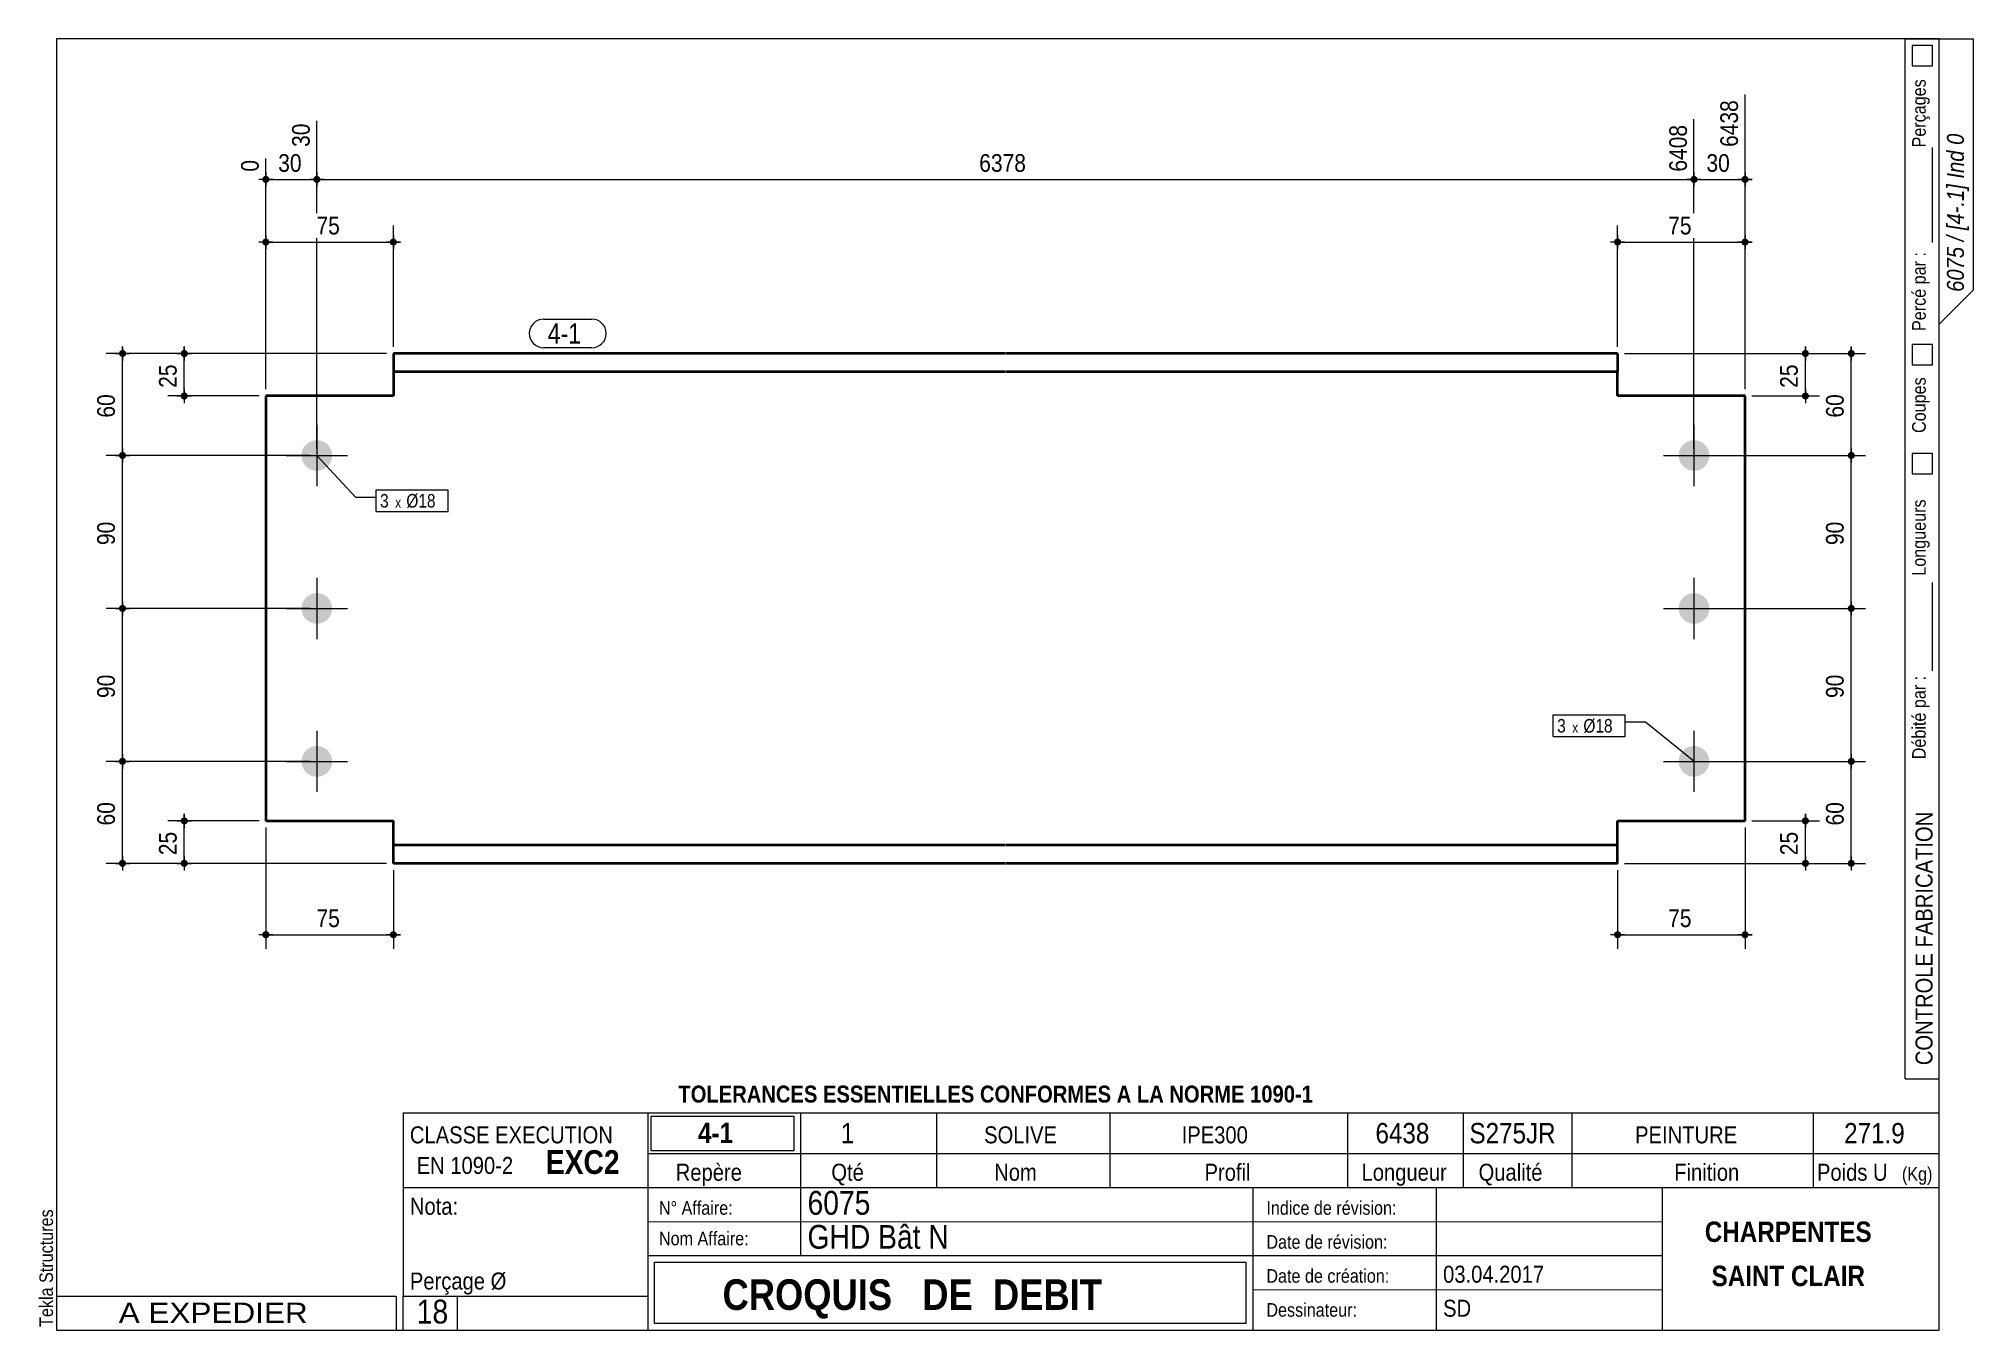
# Model space of a CAD drawing. Header units: millimetres. Extents: x 2 to 287, y 5 to 195.
import ezdxf

# ---------------------------------------------------------------- set-up
doc = ezdxf.new("R2010")
doc.units = ezdxf.units.MM
for name, color, linetype, lineweight in [('Autre type objet', 1, 'Continuous', 0), ('Boulon', 7, 'Continuous', 0), ('Cotation', 7, 'Continuous', 0), ('Désignation boulon', 3, 'Continuous', 0), ('Feuille dessin', 5, 'Continuous', 0), ('Piece', 2, 'Continuous', 0), ('Repère pièce', 3, 'Continuous', 0)]:
    doc.layers.add(name, color=color, linetype=linetype, lineweight=lineweight)
doc.styles.add('ARIAL', font='ARIAL.TTF')
doc.styles.add('ARIAL_BOLD', font='ARIALBD.TTF')
doc.styles.add('ARIAL_ITALIC', font='ARIALI.TTF')
doc.styles.add('ARIAL_NARROW', font='ARIAL.TTF')
doc.styles.add('COMIC_SANS_MS', font='COMIC.TTF')

# ---------------------------------------------------------------- blocks, each defined once
blk = doc.blocks.new('*A1')
at = {"layer": 'Boulon'}
for points in [[(243.67, 133.75), (243.67, 133.8), (243.67, 133.86), (243.68, 133.91), (243.68, 133.97), (243.69, 134.02), (243.7, 134.08), (243.71, 134.13), (243.72, 134.18), (243.73, 134.24), (243.75, 134.29), (243.76, 134.34), (243.78, 134.4), (243.8, 134.45), (243.82, 134.5), (243.84, 134.55), (243.86, 134.6), (243.88, 134.65), (243.91, 134.7), (243.93, 134.75), (243.96, 134.8), (243.99, 134.85), (244.01, 134.89), (244.04, 134.94), (244.08, 134.99), (244.11, 135.03), (244.14, 135.08), (244.18, 135.12), (244.21, 135.16), (244.25, 135.2), (244.29, 135.24), (244.32, 135.28), (244.36, 135.32), (244.4, 135.36), (244.45, 135.39), (244.49, 135.43), (244.53, 135.46), (244.57, 135.5), (244.62, 135.53), (244.66, 135.56), (244.71, 135.59), (244.76, 135.62), (244.81, 135.65), (244.85, 135.68), (244.9, 135.7), (244.95, 135.72), (245, 135.75), (245.05, 135.77), (245.11, 135.79), (245.16, 135.81), (245.21, 135.83), (245.26, 135.84), (245.31, 135.86), (245.37, 135.87), (245.42, 135.89), (245.48, 135.9), (245.53, 135.91), (245.58, 135.92), (245.64, 135.92), (245.69, 135.93), (245.75, 135.93), (245.8, 135.94), (245.86, 135.94), (245.91, 135.94), (245.97, 135.94), (246.03, 135.94), (246.08, 135.93), (246.14, 135.93), (246.19, 135.92), (246.25, 135.92), (246.3, 135.91), (246.35, 135.9), (246.41, 135.89), (246.46, 135.87), (246.52, 135.86), (246.57, 135.84), (246.62, 135.83), (246.67, 135.81), (246.72, 135.79), (246.78, 135.77), (246.83, 135.75), (246.88, 135.72), (246.93, 135.7), (246.98, 135.68), (247.02, 135.65), (247.07, 135.62), (247.12, 135.59), (247.16, 135.56), (247.21, 135.53), (247.26, 135.5), (247.3, 135.46), (247.34, 135.43), (247.38, 135.39), (247.43, 135.36), (247.47, 135.32), (247.51, 135.28), (247.54, 135.24), (247.58, 135.2), (247.62, 135.16), (247.65, 135.12), (247.69, 135.08), (247.72, 135.03), (247.75, 134.99), (247.79, 134.94), (247.82, 134.89), (247.84, 134.85), (247.87, 134.8), (247.9, 134.75), (247.92, 134.7), (247.95, 134.65), (247.97, 134.6), (247.99, 134.55), (248.01, 134.5), (248.03, 134.45), (248.05, 134.4), (248.07, 134.34), (248.08, 134.29), (248.1, 134.24), (248.11, 134.18), (248.12, 134.13), (248.13, 134.08), (248.14, 134.02), (248.15, 133.97), (248.15, 133.91), (248.16, 133.86), (248.16, 133.8), (248.16, 133.75), (248.16, 133.69), (248.16, 133.64), (248.16, 133.58), (248.16, 133.53), (248.15, 133.47), (248.15, 133.42), (248.14, 133.36), (248.13, 133.31), (248.12, 133.25), (248.11, 133.2), (248.1, 133.14), (248.08, 133.09), (248.07, 133.04), (248.05, 132.98), (248.03, 132.93), (248.01, 132.88), (247.99, 132.83), (247.97, 132.78), (247.95, 132.73), (247.92, 132.68), (247.9, 132.63), (247.87, 132.58), (247.84, 132.53), (247.82, 132.49), (247.79, 132.44), (247.75, 132.4), (247.72, 132.35), (247.69, 132.31), (247.65, 132.26), (247.62, 132.22), (247.58, 132.18), (247.54, 132.14), (247.51, 132.1), (247.47, 132.06), (247.43, 132.02), (247.38, 131.99), (247.34, 131.95), (247.3, 131.92), (247.26, 131.88), (247.21, 131.85), (247.16, 131.82), (247.12, 131.79), (247.07, 131.76), (247.02, 131.73), (246.98, 131.71), (246.93, 131.68), (246.88, 131.66), (246.83, 131.63), (246.78, 131.61), (246.72, 131.59), (246.67, 131.57), (246.62, 131.55), (246.57, 131.54), (246.52, 131.52), (246.46, 131.51), (246.41, 131.5), (246.35, 131.48), (246.3, 131.47), (246.25, 131.47), (246.19, 131.46), (246.14, 131.45), (246.08, 131.45), (246.03, 131.44), (245.97, 131.44), (245.91, 131.44), (245.86, 131.44), (245.8, 131.44), (245.75, 131.45), (245.69, 131.45), (245.64, 131.46), (245.58, 131.47), (245.53, 131.47), (245.48, 131.48), (245.42, 131.5), (245.37, 131.51), (245.31, 131.52), (245.26, 131.54), (245.21, 131.55), (245.16, 131.57), (245.11, 131.59), (245.05, 131.61), (245, 131.63), (244.95, 131.66), (244.9, 131.68), (244.85, 131.71), (244.81, 131.73), (244.76, 131.76), (244.71, 131.79), (244.66, 131.82), (244.62, 131.85), (244.57, 131.88), (244.53, 131.92), (244.49, 131.95), (244.45, 131.99), (244.4, 132.02), (244.36, 132.06), (244.32, 132.1), (244.29, 132.14), (244.25, 132.18), (244.21, 132.22), (244.18, 132.26), (244.14, 132.31), (244.11, 132.35), (244.08, 132.4), (244.04, 132.44), (244.01, 132.49), (243.99, 132.53), (243.96, 132.58), (243.93, 132.63), (243.91, 132.68), (243.88, 132.73), (243.86, 132.78), (243.84, 132.83), (243.82, 132.88), (243.8, 132.93), (243.78, 132.98), (243.76, 133.04), (243.75, 133.09), (243.73, 133.14), (243.72, 133.2), (243.71, 133.25), (243.7, 133.31), (243.69, 133.36), (243.68, 133.42), (243.68, 133.47), (243.67, 133.53), (243.67, 133.58), (243.67, 133.64), (243.66, 133.69)], [(243.67, 111.25), (243.67, 111.3), (243.67, 111.36), (243.68, 111.41), (243.68, 111.47), (243.69, 111.52), (243.7, 111.58), (243.71, 111.63), (243.72, 111.68), (243.73, 111.74), (243.75, 111.79), (243.76, 111.84), (243.78, 111.9), (243.8, 111.95), (243.82, 112), (243.84, 112.05), (243.86, 112.1), (243.88, 112.15), (243.91, 112.2), (243.93, 112.25), (243.96, 112.3), (243.99, 112.35), (244.01, 112.39), (244.04, 112.44), (244.08, 112.49), (244.11, 112.53), (244.14, 112.58), (244.18, 112.62), (244.21, 112.66), (244.25, 112.7), (244.29, 112.74), (244.32, 112.78), (244.36, 112.82), (244.4, 112.86), (244.45, 112.89), (244.49, 112.93), (244.53, 112.96), (244.57, 113), (244.62, 113.03), (244.66, 113.06), (244.71, 113.09), (244.76, 113.12), (244.81, 113.15), (244.85, 113.18), (244.9, 113.2), (244.95, 113.22), (245, 113.25), (245.05, 113.27), (245.11, 113.29), (245.16, 113.31), (245.21, 113.33), (245.26, 113.34), (245.31, 113.36), (245.37, 113.37), (245.42, 113.39), (245.48, 113.4), (245.53, 113.41), (245.58, 113.42), (245.64, 113.42), (245.69, 113.43), (245.75, 113.43), (245.8, 113.44), (245.86, 113.44), (245.91, 113.44), (245.97, 113.44), (246.03, 113.44), (246.08, 113.43), (246.14, 113.43), (246.19, 113.42), (246.25, 113.42), (246.3, 113.41), (246.35, 113.4), (246.41, 113.39), (246.46, 113.37), (246.52, 113.36), (246.57, 113.34), (246.62, 113.33), (246.67, 113.31), (246.72, 113.29), (246.78, 113.27), (246.83, 113.25), (246.88, 113.22), (246.93, 113.2), (246.98, 113.18), (247.02, 113.15), (247.07, 113.12), (247.12, 113.09), (247.16, 113.06), (247.21, 113.03), (247.26, 113), (247.3, 112.96), (247.34, 112.93), (247.38, 112.89), (247.43, 112.86), (247.47, 112.82), (247.51, 112.78), (247.54, 112.74), (247.58, 112.7), (247.62, 112.66), (247.65, 112.62), (247.69, 112.58), (247.72, 112.53), (247.75, 112.49), (247.79, 112.44), (247.82, 112.39), (247.84, 112.35), (247.87, 112.3), (247.9, 112.25), (247.92, 112.2), (247.95, 112.15), (247.97, 112.1), (247.99, 112.05), (248.01, 112), (248.03, 111.95), (248.05, 111.9), (248.07, 111.84), (248.08, 111.79), (248.1, 111.74), (248.11, 111.68), (248.12, 111.63), (248.13, 111.58), (248.14, 111.52), (248.15, 111.47), (248.15, 111.41), (248.16, 111.36), (248.16, 111.3), (248.16, 111.25), (248.16, 111.19), (248.16, 111.14), (248.16, 111.08), (248.16, 111.03), (248.15, 110.97), (248.15, 110.92), (248.14, 110.86), (248.13, 110.81), (248.12, 110.75), (248.11, 110.7), (248.1, 110.64), (248.08, 110.59), (248.07, 110.54), (248.05, 110.48), (248.03, 110.43), (248.01, 110.38), (247.99, 110.33), (247.97, 110.28), (247.95, 110.23), (247.92, 110.18), (247.9, 110.13), (247.87, 110.08), (247.84, 110.03), (247.82, 109.99), (247.79, 109.94), (247.75, 109.9), (247.72, 109.85), (247.69, 109.81), (247.65, 109.76), (247.62, 109.72), (247.58, 109.68), (247.54, 109.64), (247.51, 109.6), (247.47, 109.56), (247.43, 109.52), (247.38, 109.49), (247.34, 109.45), (247.3, 109.42), (247.26, 109.38), (247.21, 109.35), (247.16, 109.32), (247.12, 109.29), (247.07, 109.26), (247.02, 109.23), (246.98, 109.21), (246.93, 109.18), (246.88, 109.16), (246.83, 109.13), (246.78, 109.11), (246.72, 109.09), (246.67, 109.07), (246.62, 109.05), (246.57, 109.04), (246.52, 109.02), (246.46, 109.01), (246.41, 109), (246.35, 108.98), (246.3, 108.97), (246.25, 108.97), (246.19, 108.96), (246.14, 108.95), (246.08, 108.95), (246.03, 108.94), (245.97, 108.94), (245.91, 108.94), (245.86, 108.94), (245.8, 108.94), (245.75, 108.95), (245.69, 108.95), (245.64, 108.96), (245.58, 108.97), (245.53, 108.97), (245.48, 108.98), (245.42, 109), (245.37, 109.01), (245.31, 109.02), (245.26, 109.04), (245.21, 109.05), (245.16, 109.07), (245.11, 109.09), (245.05, 109.11), (245, 109.13), (244.95, 109.16), (244.9, 109.18), (244.85, 109.21), (244.81, 109.23), (244.76, 109.26), (244.71, 109.29), (244.66, 109.32), (244.62, 109.35), (244.57, 109.38), (244.53, 109.42), (244.49, 109.45), (244.45, 109.49), (244.4, 109.52), (244.36, 109.56), (244.32, 109.6), (244.29, 109.64), (244.25, 109.68), (244.21, 109.72), (244.18, 109.76), (244.14, 109.81), (244.11, 109.85), (244.08, 109.9), (244.04, 109.94), (244.01, 109.99), (243.99, 110.03), (243.96, 110.08), (243.93, 110.13), (243.91, 110.18), (243.88, 110.23), (243.86, 110.28), (243.84, 110.33), (243.82, 110.38), (243.8, 110.43), (243.78, 110.48), (243.76, 110.54), (243.75, 110.59), (243.73, 110.64), (243.72, 110.7), (243.71, 110.75), (243.7, 110.81), (243.69, 110.86), (243.68, 110.92), (243.68, 110.97), (243.67, 111.03), (243.67, 111.08), (243.67, 111.14), (243.66, 111.19)], [(243.67, 88.75), (243.67, 88.8), (243.67, 88.86), (243.68, 88.91), (243.68, 88.97), (243.69, 89.02), (243.7, 89.08), (243.71, 89.13), (243.72, 89.18), (243.73, 89.24), (243.75, 89.29), (243.76, 89.34), (243.78, 89.4), (243.8, 89.45), (243.82, 89.5), (243.84, 89.55), (243.86, 89.6), (243.88, 89.65), (243.91, 89.7), (243.93, 89.75), (243.96, 89.8), (243.99, 89.85), (244.01, 89.89), (244.04, 89.94), (244.08, 89.99), (244.11, 90.03), (244.14, 90.08), (244.18, 90.12), (244.21, 90.16), (244.25, 90.2), (244.29, 90.24), (244.32, 90.28), (244.36, 90.32), (244.4, 90.36), (244.45, 90.39), (244.49, 90.43), (244.53, 90.46), (244.57, 90.5), (244.62, 90.53), (244.66, 90.56), (244.71, 90.59), (244.76, 90.62), (244.81, 90.65), (244.85, 90.68), (244.9, 90.7), (244.95, 90.72), (245, 90.75), (245.05, 90.77), (245.11, 90.79), (245.16, 90.81), (245.21, 90.83), (245.26, 90.84), (245.31, 90.86), (245.37, 90.87), (245.42, 90.89), (245.48, 90.9), (245.53, 90.91), (245.58, 90.92), (245.64, 90.92), (245.69, 90.93), (245.75, 90.93), (245.8, 90.94), (245.86, 90.94), (245.91, 90.94), (245.97, 90.94), (246.03, 90.94), (246.08, 90.93), (246.14, 90.93), (246.19, 90.92), (246.25, 90.92), (246.3, 90.91), (246.35, 90.9), (246.41, 90.89), (246.46, 90.87), (246.52, 90.86), (246.57, 90.84), (246.62, 90.83), (246.67, 90.81), (246.72, 90.79), (246.78, 90.77), (246.83, 90.75), (246.88, 90.72), (246.93, 90.7), (246.98, 90.68), (247.02, 90.65), (247.07, 90.62), (247.12, 90.59), (247.16, 90.56), (247.21, 90.53), (247.26, 90.5), (247.3, 90.46), (247.34, 90.43), (247.38, 90.39), (247.43, 90.36), (247.47, 90.32), (247.51, 90.28), (247.54, 90.24), (247.58, 90.2), (247.62, 90.16), (247.65, 90.12), (247.69, 90.08), (247.72, 90.03), (247.75, 89.99), (247.79, 89.94), (247.82, 89.89), (247.84, 89.85), (247.87, 89.8), (247.9, 89.75), (247.92, 89.7), (247.95, 89.65), (247.97, 89.6), (247.99, 89.55), (248.01, 89.5), (248.03, 89.45), (248.05, 89.4), (248.07, 89.34), (248.08, 89.29), (248.1, 89.24), (248.11, 89.18), (248.12, 89.13), (248.13, 89.08), (248.14, 89.02), (248.15, 88.97), (248.15, 88.91), (248.16, 88.86), (248.16, 88.8), (248.16, 88.75), (248.16, 88.69), (248.16, 88.64), (248.16, 88.58), (248.16, 88.53), (248.15, 88.47), (248.15, 88.42), (248.14, 88.36), (248.13, 88.31), (248.12, 88.25), (248.11, 88.2), (248.1, 88.14), (248.08, 88.09), (248.07, 88.04), (248.05, 87.98), (248.03, 87.93), (248.01, 87.88), (247.99, 87.83), (247.97, 87.78), (247.95, 87.73), (247.92, 87.68), (247.9, 87.63), (247.87, 87.58), (247.84, 87.53), (247.82, 87.49), (247.79, 87.44), (247.75, 87.4), (247.72, 87.35), (247.69, 87.31), (247.65, 87.26), (247.62, 87.22), (247.58, 87.18), (247.54, 87.14), (247.51, 87.1), (247.47, 87.06), (247.43, 87.02), (247.38, 86.99), (247.34, 86.95), (247.3, 86.92), (247.26, 86.88), (247.21, 86.85), (247.16, 86.82), (247.12, 86.79), (247.07, 86.76), (247.02, 86.73), (246.98, 86.71), (246.93, 86.68), (246.88, 86.66), (246.83, 86.63), (246.78, 86.61), (246.72, 86.59), (246.67, 86.57), (246.62, 86.55), (246.57, 86.54), (246.52, 86.52), (246.46, 86.51), (246.41, 86.5), (246.35, 86.48), (246.3, 86.47), (246.25, 86.47), (246.19, 86.46), (246.14, 86.45), (246.08, 86.45), (246.03, 86.44), (245.97, 86.44), (245.91, 86.44), (245.86, 86.44), (245.8, 86.44), (245.75, 86.45), (245.69, 86.45), (245.64, 86.46), (245.58, 86.47), (245.53, 86.47), (245.48, 86.48), (245.42, 86.5), (245.37, 86.51), (245.31, 86.52), (245.26, 86.54), (245.21, 86.55), (245.16, 86.57), (245.11, 86.59), (245.05, 86.61), (245, 86.63), (244.95, 86.66), (244.9, 86.68), (244.85, 86.71), (244.81, 86.73), (244.76, 86.76), (244.71, 86.79), (244.66, 86.82), (244.62, 86.85), (244.57, 86.88), (244.53, 86.92), (244.49, 86.95), (244.45, 86.99), (244.4, 87.02), (244.36, 87.06), (244.32, 87.1), (244.29, 87.14), (244.25, 87.18), (244.21, 87.22), (244.18, 87.26), (244.14, 87.31), (244.11, 87.35), (244.08, 87.4), (244.04, 87.44), (244.01, 87.49), (243.99, 87.53), (243.96, 87.58), (243.93, 87.63), (243.91, 87.68), (243.88, 87.73), (243.86, 87.78), (243.84, 87.83), (243.82, 87.88), (243.8, 87.93), (243.78, 87.98), (243.76, 88.04), (243.75, 88.09), (243.73, 88.14), (243.72, 88.2), (243.71, 88.25), (243.7, 88.31), (243.69, 88.36), (243.68, 88.42), (243.68, 88.47), (243.67, 88.53), (243.67, 88.58), (243.67, 88.64), (243.66, 88.69)]]:
    blk.add_hatch(color=256, dxfattribs=at).paths.add_polyline_path(points, flags=17)
at = {"layer": 'Boulon', "linetype": 'Continuous', "lineweight": 0}
for p, q in [((245.91, 138.19), (245.91, 129.19)), ((241.41, 133.69), (250.41, 133.69)), ((245.91, 115.69), (245.91, 106.69)), ((241.41, 111.19), (250.41, 111.19)), ((245.91, 93.19), (245.91, 84.19)), ((241.41, 88.69), (250.41, 88.69))]:
    blk.add_line(p, q, dxfattribs=at)
blk = doc.blocks.new('*A2')
at = {"layer": 'Boulon'}
for points in [[(41.07, 133.75), (41.07, 133.8), (41.07, 133.86), (41.08, 133.91), (41.08, 133.97), (41.09, 134.02), (41.1, 134.08), (41.11, 134.13), (41.12, 134.18), (41.13, 134.24), (41.15, 134.29), (41.16, 134.34), (41.18, 134.4), (41.2, 134.45), (41.22, 134.5), (41.24, 134.55), (41.26, 134.6), (41.28, 134.65), (41.31, 134.7), (41.33, 134.75), (41.36, 134.8), (41.38, 134.85), (41.41, 134.89), (41.44, 134.94), (41.48, 134.99), (41.51, 135.03), (41.54, 135.08), (41.58, 135.12), (41.61, 135.16), (41.65, 135.2), (41.69, 135.24), (41.72, 135.28), (41.76, 135.32), (41.8, 135.36), (41.85, 135.39), (41.89, 135.43), (41.93, 135.46), (41.97, 135.5), (42.02, 135.53), (42.06, 135.56), (42.11, 135.59), (42.16, 135.62), (42.21, 135.65), (42.25, 135.68), (42.3, 135.7), (42.35, 135.72), (42.4, 135.75), (42.45, 135.77), (42.51, 135.79), (42.56, 135.81), (42.61, 135.83), (42.66, 135.84), (42.71, 135.86), (42.77, 135.87), (42.82, 135.89), (42.88, 135.9), (42.93, 135.91), (42.98, 135.92), (43.04, 135.92), (43.09, 135.93), (43.15, 135.93), (43.2, 135.94), (43.26, 135.94), (43.31, 135.94), (43.37, 135.94), (43.43, 135.94), (43.48, 135.93), (43.54, 135.93), (43.59, 135.92), (43.64, 135.92), (43.7, 135.91), (43.75, 135.9), (43.81, 135.89), (43.86, 135.87), (43.91, 135.86), (43.97, 135.84), (44.02, 135.83), (44.07, 135.81), (44.12, 135.79), (44.18, 135.77), (44.23, 135.75), (44.28, 135.72), (44.33, 135.7), (44.38, 135.68), (44.42, 135.65), (44.47, 135.62), (44.52, 135.59), (44.56, 135.56), (44.61, 135.53), (44.66, 135.5), (44.7, 135.46), (44.74, 135.43), (44.78, 135.39), (44.83, 135.36), (44.87, 135.32), (44.91, 135.28), (44.94, 135.24), (44.98, 135.2), (45.02, 135.16), (45.05, 135.12), (45.09, 135.08), (45.12, 135.03), (45.15, 134.99), (45.19, 134.94), (45.22, 134.89), (45.24, 134.85), (45.27, 134.8), (45.3, 134.75), (45.32, 134.7), (45.35, 134.65), (45.37, 134.6), (45.39, 134.55), (45.41, 134.5), (45.43, 134.45), (45.45, 134.4), (45.47, 134.34), (45.48, 134.29), (45.5, 134.24), (45.51, 134.18), (45.52, 134.13), (45.53, 134.08), (45.54, 134.02), (45.55, 133.97), (45.55, 133.91), (45.56, 133.86), (45.56, 133.8), (45.56, 133.75), (45.56, 133.69), (45.56, 133.64), (45.56, 133.58), (45.56, 133.53), (45.55, 133.47), (45.55, 133.42), (45.54, 133.36), (45.53, 133.31), (45.52, 133.25), (45.51, 133.2), (45.5, 133.14), (45.48, 133.09), (45.47, 133.04), (45.45, 132.98), (45.43, 132.93), (45.41, 132.88), (45.39, 132.83), (45.37, 132.78), (45.35, 132.73), (45.32, 132.68), (45.3, 132.63), (45.27, 132.58), (45.24, 132.53), (45.22, 132.49), (45.19, 132.44), (45.15, 132.4), (45.12, 132.35), (45.09, 132.31), (45.05, 132.26), (45.02, 132.22), (44.98, 132.18), (44.94, 132.14), (44.91, 132.1), (44.87, 132.06), (44.83, 132.02), (44.78, 131.99), (44.74, 131.95), (44.7, 131.92), (44.66, 131.88), (44.61, 131.85), (44.56, 131.82), (44.52, 131.79), (44.47, 131.76), (44.42, 131.73), (44.38, 131.71), (44.33, 131.68), (44.28, 131.66), (44.23, 131.63), (44.18, 131.61), (44.12, 131.59), (44.07, 131.57), (44.02, 131.55), (43.97, 131.54), (43.91, 131.52), (43.86, 131.51), (43.81, 131.5), (43.75, 131.48), (43.7, 131.47), (43.64, 131.47), (43.59, 131.46), (43.54, 131.45), (43.48, 131.45), (43.43, 131.44), (43.37, 131.44), (43.31, 131.44), (43.26, 131.44), (43.2, 131.44), (43.15, 131.45), (43.09, 131.45), (43.04, 131.46), (42.98, 131.47), (42.93, 131.47), (42.88, 131.48), (42.82, 131.5), (42.77, 131.51), (42.71, 131.52), (42.66, 131.54), (42.61, 131.55), (42.56, 131.57), (42.51, 131.59), (42.45, 131.61), (42.4, 131.63), (42.35, 131.66), (42.3, 131.68), (42.25, 131.71), (42.21, 131.73), (42.16, 131.76), (42.11, 131.79), (42.06, 131.82), (42.02, 131.85), (41.97, 131.88), (41.93, 131.92), (41.89, 131.95), (41.85, 131.99), (41.8, 132.02), (41.76, 132.06), (41.72, 132.1), (41.69, 132.14), (41.65, 132.18), (41.61, 132.22), (41.58, 132.26), (41.54, 132.31), (41.51, 132.35), (41.48, 132.4), (41.44, 132.44), (41.41, 132.49), (41.38, 132.53), (41.36, 132.58), (41.33, 132.63), (41.31, 132.68), (41.28, 132.73), (41.26, 132.78), (41.24, 132.83), (41.22, 132.88), (41.2, 132.93), (41.18, 132.98), (41.16, 133.04), (41.15, 133.09), (41.13, 133.14), (41.12, 133.2), (41.11, 133.25), (41.1, 133.31), (41.09, 133.36), (41.08, 133.42), (41.08, 133.47), (41.07, 133.53), (41.07, 133.58), (41.07, 133.64), (41.06, 133.69)], [(41.07, 111.25), (41.07, 111.3), (41.07, 111.36), (41.08, 111.41), (41.08, 111.47), (41.09, 111.52), (41.1, 111.58), (41.11, 111.63), (41.12, 111.68), (41.13, 111.74), (41.15, 111.79), (41.16, 111.84), (41.18, 111.9), (41.2, 111.95), (41.22, 112), (41.24, 112.05), (41.26, 112.1), (41.28, 112.15), (41.31, 112.2), (41.33, 112.25), (41.36, 112.3), (41.38, 112.35), (41.41, 112.39), (41.44, 112.44), (41.48, 112.49), (41.51, 112.53), (41.54, 112.58), (41.58, 112.62), (41.61, 112.66), (41.65, 112.7), (41.69, 112.74), (41.72, 112.78), (41.76, 112.82), (41.8, 112.86), (41.85, 112.89), (41.89, 112.93), (41.93, 112.96), (41.97, 113), (42.02, 113.03), (42.06, 113.06), (42.11, 113.09), (42.16, 113.12), (42.21, 113.15), (42.25, 113.18), (42.3, 113.2), (42.35, 113.22), (42.4, 113.25), (42.45, 113.27), (42.51, 113.29), (42.56, 113.31), (42.61, 113.33), (42.66, 113.34), (42.71, 113.36), (42.77, 113.37), (42.82, 113.39), (42.88, 113.4), (42.93, 113.41), (42.98, 113.42), (43.04, 113.42), (43.09, 113.43), (43.15, 113.43), (43.2, 113.44), (43.26, 113.44), (43.31, 113.44), (43.37, 113.44), (43.43, 113.44), (43.48, 113.43), (43.54, 113.43), (43.59, 113.42), (43.64, 113.42), (43.7, 113.41), (43.75, 113.4), (43.81, 113.39), (43.86, 113.37), (43.91, 113.36), (43.97, 113.34), (44.02, 113.33), (44.07, 113.31), (44.12, 113.29), (44.18, 113.27), (44.23, 113.25), (44.28, 113.22), (44.33, 113.2), (44.38, 113.18), (44.42, 113.15), (44.47, 113.12), (44.52, 113.09), (44.56, 113.06), (44.61, 113.03), (44.66, 113), (44.7, 112.96), (44.74, 112.93), (44.78, 112.89), (44.83, 112.86), (44.87, 112.82), (44.91, 112.78), (44.94, 112.74), (44.98, 112.7), (45.02, 112.66), (45.05, 112.62), (45.09, 112.58), (45.12, 112.53), (45.15, 112.49), (45.19, 112.44), (45.22, 112.39), (45.24, 112.35), (45.27, 112.3), (45.3, 112.25), (45.32, 112.2), (45.35, 112.15), (45.37, 112.1), (45.39, 112.05), (45.41, 112), (45.43, 111.95), (45.45, 111.9), (45.47, 111.84), (45.48, 111.79), (45.5, 111.74), (45.51, 111.68), (45.52, 111.63), (45.53, 111.58), (45.54, 111.52), (45.55, 111.47), (45.55, 111.41), (45.56, 111.36), (45.56, 111.3), (45.56, 111.25), (45.56, 111.19), (45.56, 111.14), (45.56, 111.08), (45.56, 111.03), (45.55, 110.97), (45.55, 110.92), (45.54, 110.86), (45.53, 110.81), (45.52, 110.75), (45.51, 110.7), (45.5, 110.64), (45.48, 110.59), (45.47, 110.54), (45.45, 110.48), (45.43, 110.43), (45.41, 110.38), (45.39, 110.33), (45.37, 110.28), (45.35, 110.23), (45.32, 110.18), (45.3, 110.13), (45.27, 110.08), (45.24, 110.03), (45.22, 109.99), (45.19, 109.94), (45.15, 109.9), (45.12, 109.85), (45.09, 109.81), (45.05, 109.76), (45.02, 109.72), (44.98, 109.68), (44.94, 109.64), (44.91, 109.6), (44.87, 109.56), (44.83, 109.52), (44.78, 109.49), (44.74, 109.45), (44.7, 109.42), (44.66, 109.38), (44.61, 109.35), (44.56, 109.32), (44.52, 109.29), (44.47, 109.26), (44.42, 109.23), (44.38, 109.21), (44.33, 109.18), (44.28, 109.16), (44.23, 109.13), (44.18, 109.11), (44.12, 109.09), (44.07, 109.07), (44.02, 109.05), (43.97, 109.04), (43.91, 109.02), (43.86, 109.01), (43.81, 109), (43.75, 108.98), (43.7, 108.97), (43.64, 108.97), (43.59, 108.96), (43.54, 108.95), (43.48, 108.95), (43.43, 108.94), (43.37, 108.94), (43.31, 108.94), (43.26, 108.94), (43.2, 108.94), (43.15, 108.95), (43.09, 108.95), (43.04, 108.96), (42.98, 108.97), (42.93, 108.97), (42.88, 108.98), (42.82, 109), (42.77, 109.01), (42.71, 109.02), (42.66, 109.04), (42.61, 109.05), (42.56, 109.07), (42.51, 109.09), (42.45, 109.11), (42.4, 109.13), (42.35, 109.16), (42.3, 109.18), (42.25, 109.21), (42.21, 109.23), (42.16, 109.26), (42.11, 109.29), (42.06, 109.32), (42.02, 109.35), (41.97, 109.38), (41.93, 109.42), (41.89, 109.45), (41.85, 109.49), (41.8, 109.52), (41.76, 109.56), (41.72, 109.6), (41.69, 109.64), (41.65, 109.68), (41.61, 109.72), (41.58, 109.76), (41.54, 109.81), (41.51, 109.85), (41.48, 109.9), (41.44, 109.94), (41.41, 109.99), (41.38, 110.03), (41.36, 110.08), (41.33, 110.13), (41.31, 110.18), (41.28, 110.23), (41.26, 110.28), (41.24, 110.33), (41.22, 110.38), (41.2, 110.43), (41.18, 110.48), (41.16, 110.54), (41.15, 110.59), (41.13, 110.64), (41.12, 110.7), (41.11, 110.75), (41.1, 110.81), (41.09, 110.86), (41.08, 110.92), (41.08, 110.97), (41.07, 111.03), (41.07, 111.08), (41.07, 111.14), (41.06, 111.19)], [(41.07, 88.75), (41.07, 88.8), (41.07, 88.86), (41.08, 88.91), (41.08, 88.97), (41.09, 89.02), (41.1, 89.08), (41.11, 89.13), (41.12, 89.18), (41.13, 89.24), (41.15, 89.29), (41.16, 89.34), (41.18, 89.4), (41.2, 89.45), (41.22, 89.5), (41.24, 89.55), (41.26, 89.6), (41.28, 89.65), (41.31, 89.7), (41.33, 89.75), (41.36, 89.8), (41.38, 89.85), (41.41, 89.89), (41.44, 89.94), (41.48, 89.99), (41.51, 90.03), (41.54, 90.08), (41.58, 90.12), (41.61, 90.16), (41.65, 90.2), (41.69, 90.24), (41.72, 90.28), (41.76, 90.32), (41.8, 90.36), (41.85, 90.39), (41.89, 90.43), (41.93, 90.46), (41.97, 90.5), (42.02, 90.53), (42.06, 90.56), (42.11, 90.59), (42.16, 90.62), (42.21, 90.65), (42.25, 90.68), (42.3, 90.7), (42.35, 90.72), (42.4, 90.75), (42.45, 90.77), (42.51, 90.79), (42.56, 90.81), (42.61, 90.83), (42.66, 90.84), (42.71, 90.86), (42.77, 90.87), (42.82, 90.89), (42.88, 90.9), (42.93, 90.91), (42.98, 90.92), (43.04, 90.92), (43.09, 90.93), (43.15, 90.93), (43.2, 90.94), (43.26, 90.94), (43.31, 90.94), (43.37, 90.94), (43.43, 90.94), (43.48, 90.93), (43.54, 90.93), (43.59, 90.92), (43.64, 90.92), (43.7, 90.91), (43.75, 90.9), (43.81, 90.89), (43.86, 90.87), (43.91, 90.86), (43.97, 90.84), (44.02, 90.83), (44.07, 90.81), (44.12, 90.79), (44.18, 90.77), (44.23, 90.75), (44.28, 90.72), (44.33, 90.7), (44.38, 90.68), (44.42, 90.65), (44.47, 90.62), (44.52, 90.59), (44.56, 90.56), (44.61, 90.53), (44.66, 90.5), (44.7, 90.46), (44.74, 90.43), (44.78, 90.39), (44.83, 90.36), (44.87, 90.32), (44.91, 90.28), (44.94, 90.24), (44.98, 90.2), (45.02, 90.16), (45.05, 90.12), (45.09, 90.08), (45.12, 90.03), (45.15, 89.99), (45.19, 89.94), (45.22, 89.89), (45.24, 89.85), (45.27, 89.8), (45.3, 89.75), (45.32, 89.7), (45.35, 89.65), (45.37, 89.6), (45.39, 89.55), (45.41, 89.5), (45.43, 89.45), (45.45, 89.4), (45.47, 89.34), (45.48, 89.29), (45.5, 89.24), (45.51, 89.18), (45.52, 89.13), (45.53, 89.08), (45.54, 89.02), (45.55, 88.97), (45.55, 88.91), (45.56, 88.86), (45.56, 88.8), (45.56, 88.75), (45.56, 88.69), (45.56, 88.64), (45.56, 88.58), (45.56, 88.53), (45.55, 88.47), (45.55, 88.42), (45.54, 88.36), (45.53, 88.31), (45.52, 88.25), (45.51, 88.2), (45.5, 88.14), (45.48, 88.09), (45.47, 88.04), (45.45, 87.98), (45.43, 87.93), (45.41, 87.88), (45.39, 87.83), (45.37, 87.78), (45.35, 87.73), (45.32, 87.68), (45.3, 87.63), (45.27, 87.58), (45.24, 87.53), (45.22, 87.49), (45.19, 87.44), (45.15, 87.4), (45.12, 87.35), (45.09, 87.31), (45.05, 87.26), (45.02, 87.22), (44.98, 87.18), (44.94, 87.14), (44.91, 87.1), (44.87, 87.06), (44.83, 87.02), (44.78, 86.99), (44.74, 86.95), (44.7, 86.92), (44.66, 86.88), (44.61, 86.85), (44.56, 86.82), (44.52, 86.79), (44.47, 86.76), (44.42, 86.73), (44.38, 86.71), (44.33, 86.68), (44.28, 86.66), (44.23, 86.63), (44.18, 86.61), (44.12, 86.59), (44.07, 86.57), (44.02, 86.55), (43.97, 86.54), (43.91, 86.52), (43.86, 86.51), (43.81, 86.5), (43.75, 86.48), (43.7, 86.47), (43.64, 86.47), (43.59, 86.46), (43.54, 86.45), (43.48, 86.45), (43.43, 86.44), (43.37, 86.44), (43.31, 86.44), (43.26, 86.44), (43.2, 86.44), (43.15, 86.45), (43.09, 86.45), (43.04, 86.46), (42.98, 86.47), (42.93, 86.47), (42.88, 86.48), (42.82, 86.5), (42.77, 86.51), (42.71, 86.52), (42.66, 86.54), (42.61, 86.55), (42.56, 86.57), (42.51, 86.59), (42.45, 86.61), (42.4, 86.63), (42.35, 86.66), (42.3, 86.68), (42.25, 86.71), (42.21, 86.73), (42.16, 86.76), (42.11, 86.79), (42.06, 86.82), (42.02, 86.85), (41.97, 86.88), (41.93, 86.92), (41.89, 86.95), (41.85, 86.99), (41.8, 87.02), (41.76, 87.06), (41.72, 87.1), (41.69, 87.14), (41.65, 87.18), (41.61, 87.22), (41.58, 87.26), (41.54, 87.31), (41.51, 87.35), (41.48, 87.4), (41.44, 87.44), (41.41, 87.49), (41.38, 87.53), (41.36, 87.58), (41.33, 87.63), (41.31, 87.68), (41.28, 87.73), (41.26, 87.78), (41.24, 87.83), (41.22, 87.88), (41.2, 87.93), (41.18, 87.98), (41.16, 88.04), (41.15, 88.09), (41.13, 88.14), (41.12, 88.2), (41.11, 88.25), (41.1, 88.31), (41.09, 88.36), (41.08, 88.42), (41.08, 88.47), (41.07, 88.53), (41.07, 88.58), (41.07, 88.64), (41.06, 88.69)]]:
    blk.add_hatch(color=256, dxfattribs=at).paths.add_polyline_path(points, flags=17)
at = {"layer": 'Boulon', "linetype": 'Continuous', "lineweight": 0}
for p, q in [((43.31, 138.19), (43.31, 129.19)), ((38.81, 133.69), (47.81, 133.69)), ((43.31, 115.69), (43.31, 106.69)), ((38.81, 111.19), (47.81, 111.19)), ((43.31, 93.19), (43.31, 84.19)), ((38.81, 88.69), (47.81, 88.69))]:
    blk.add_line(p, q, dxfattribs=at)
blk = doc.blocks.new('*A3')
at = {"layer": 'Piece', "color": 2, "linetype": 'Continuous', "lineweight": 40}
for p, q in [((54.565736, 148.690752), (54.565736, 146.015753)), ((144.565736, 148.690752), (54.565736, 148.690752)), ((234.665736, 148.690752), (144.665736, 148.690752)), ((234.665736, 148.690752), (234.665736, 146.015753)), ((144.565736, 146.015753), (54.565736, 146.015753)), ((54.565736, 146.015753), (54.565736, 142.440752)), ((234.665736, 146.015753), (144.665736, 146.015753)), ((234.665736, 142.440752), (234.665736, 146.015753)), ((54.565736, 142.440752), (35.810582, 142.440752)), ((35.810582, 142.440752), (35.810582, 79.940752)), ((253.415736, 142.440752), (234.665736, 142.440752)), ((253.415736, 79.940752), (253.415736, 142.440752)), ((35.810582, 79.940752), (54.565736, 79.940752)), ((54.565736, 76.365752), (54.565736, 79.940752)), ((234.665736, 79.940752), (253.415736, 79.940752)), ((234.665736, 76.365752), (234.665736, 79.940752)), ((144.565736, 76.365752), (54.565736, 76.365752)), ((54.565736, 73.690752), (54.565736, 76.365752)), ((234.665736, 76.365752), (144.665736, 76.365752)), ((234.665736, 73.690752), (234.665736, 76.365752)), ((144.565736, 73.690752), (54.565736, 73.690752)), ((234.665736, 73.690752), (144.665736, 73.690752))]:
    blk.add_line(p, q, dxfattribs=at)
blk = doc.blocks.new('*A4')
at = {"layer": 'Feuille dessin', "linetype": 'Continuous', "lineweight": 0}
for p, q in [((282, 195), (5, 195)), ((5, 195), (5, 5)), ((282, 5), (282, 195)), ((5, 5), (282, 5))]:
    blk.add_line(p, q, dxfattribs=at)
at = {"layer": 'Feuille dessin', "style": 'ARIAL', "width": 0.85}
blk.add_text('Tekla Structures', height=2, rotation=90, dxfattribs=at).set_placement((4.5, 5.5))
blk = doc.blocks.new('*A5')
at = {"layer": 'Autre type objet', "linetype": 'Continuous', "lineweight": 0}
for p, q in [((277, 42), (277, 195)), ((277, 195), (287, 195)), ((278, 194), (278, 191)), ((281, 194), (278, 194)), ((281, 191), (281, 194)), ((282, 42), (282, 195)), ((287, 195), (287, 158)), ((278, 191), (281, 191)), ((281, 165), (281, 179)), ((287, 158), (282, 153)), ((278, 150), (278, 147)), ((281, 150), (278, 150)), ((281, 147), (281, 150)), ((278, 147), (281, 147)), ((278, 134), (278, 131)), ((281, 134), (278, 134)), ((281, 131), (281, 134)), ((278, 131), (281, 131)), ((281, 102), (281, 115)), ((277, 42), (282, 42))]:
    blk.add_line(p, q, dxfattribs=at)
at = {"layer": 'Autre type objet', "width": 0.85}
for s, height, style, p in [('Perçages', 2, 'ARIAL', (280, 179)), ('6075 / [4-.1] Ind 0', 2.5, 'ARIAL_ITALIC', (285.619109, 157.760245)), ('Percé par :', 2, 'ARIAL', (280, 152)), ('Coupes', 2, 'ARIAL', (280, 137)), ('Longueurs', 2, 'ARIAL', (280, 116)), ('Débité par :', 2, 'ARIAL', (280, 89)), ('CONTROLE FABRICATION', 2.5, 'ARIAL', (281, 44))]:
    blk.add_text(s, height=height, rotation=90, dxfattribs=dict(at, style=style)).set_placement(p)
blk = doc.blocks.new('*A6')
at = {"layer": 'Autre type objet', "linetype": 'Continuous', "lineweight": 0}
for p, q in [((56, 37), (92, 37)), ((56, 37), (56, 10)), ((92, 37), (92, 10)), ((56, 26), (92, 26)), ((56, 10), (92, 10)), ((56, 5), (56, 10)), ((64, 5), (64, 10)), ((56, 5), (64, 5))]:
    blk.add_line(p, q, dxfattribs=at)
at = {"layer": 'Autre type objet', "width": 0.85}
for s, height, style, p in [('CLASSE EXECUTION', 2.5, 'ARIAL', (57, 32.5)), ('EXC2', 3.5, 'ARIAL_BOLD', (77, 28)), ('EN 1090-2', 2.5, 'ARIAL', (58, 28)), ('Nota:', 2.5, 'ARIAL', (57, 22)), ('Perçage Ø', 2.5, 'ARIAL', (57, 11)), ('18', 3.5, 'ARIAL_NARROW', (58.014234, 6))]:
    blk.add_text(s, height=height, dxfattribs=dict(at, style=style)).set_placement(p)
blk = doc.blocks.new('*A7')
at = {"layer": 'Autre type objet', "linetype": 'Continuous', "lineweight": 0}
for p, q in [((92, 37), (282, 37)), ((92, 37), (92, 31)), ((114.5, 31), (114.5, 37)), ((134.5, 31), (134.5, 37)), ((160, 31), (160, 37)), ((195, 31), (195, 37)), ((212, 31), (212, 37)), ((228, 31), (228, 37)), ((263.5, 31), (263.5, 37)), ((282, 31), (282, 37)), ((92.51953, 36.5), (113.5, 36.5)), ((92.51953, 31.394341), (92.51953, 36.5)), ((113.5, 36.5), (113.5, 31.394341)), ((113.5, 31.394341), (92.51953, 31.394341)), ((92, 31), (282, 31)), ((92, 31), (92, 5)), ((114.5, 16), (114.5, 31)), ((134.5, 26), (134.5, 31)), ((160, 26), (160, 31)), ((195, 26), (195, 31)), ((212, 26), (212, 31)), ((228, 26), (228, 31)), ((263.5, 26), (263.5, 31)), ((282, 5), (282, 31)), ((92, 26), (282, 26)), ((181, 26), (181, 5)), ((208, 26), (208, 5)), ((241.262466, 5), (241.262466, 26)), ((92, 21), (241.327069, 20.935451)), ((92, 16), (181, 16)), ((93, 15), (180, 15)), ((93, 6), (93, 15)), ((180, 15), (180, 6)), ((181, 16), (241.297815, 16.021151)), ((181, 11), (241.217807, 10.969512)), ((180, 6), (93, 6)), ((92, 5), (282, 5))]:
    blk.add_line(p, q, dxfattribs=at)
at = {"layer": 'Autre type objet', "width": 0.85}
for s, height, style, p in [('TOLERANCES ESSENTIELLES CONFORMES A LA NORME 1090-1', 2.5, 'ARIAL_BOLD', (96.5, 38.5)), ('4-1', 3, 'ARIAL_BOLD', (99.398273, 32.540141)), ('1', 3, 'ARIAL', (120.389893, 32.5)), ('SOLIVE', 2.5, 'ARIAL', (141.474609, 32.5)), ('IPE300', 2.5, 'ARIAL', (170.538574, 32.5)), ('6438', 3, 'ARIAL', (199.053223, 32.5)), ('S275JR', 3, 'ARIAL', (212.880127, 32.5)), ('PEINTURE', 2.5, 'ARIAL', (237.24646, 32.5)), ('271.9', 3, 'ARIAL', (267.997314, 32.5)), ('Repère', 2.5, 'ARIAL', (96.112978, 27)), ('Qté', 2.5, 'ARIAL', (119, 27)), ('Nom', 2.5, 'ARIAL', (142.961426, 27)), ('Profil', 2.5, 'ARIAL', (173.903564, 27)), ('Longueur', 2.5, 'ARIAL', (197, 27)), ('Qualité', 2.5, 'ARIAL', (214.218018, 27)), ('Finition', 2.5, 'ARIAL', (243, 27)), ('Poids U', 2.5, 'ARIAL', (264, 27)), ('(Kg)', 2, 'ARIAL', (276.5, 27)), ('N° Affaire:', 2, 'ARIAL', (93.640566, 22)), ('6075', 3.5, 'ARIAL', (115.5, 22)), ('Indice de révision:', 2, 'ARIAL', (183, 22)), ('GHD Bât N', 3.5, 'ARIAL', (115.5, 17)), ('CHARPENTES', 3, 'ARIAL_BOLD', (247.5, 18)), ('Nom Affaire:', 2, 'ARIAL', (93.640566, 17.5)), ('Date de révision:', 2, 'ARIAL', (183, 17)), ('03.04.2017', 2.5, 'ARIAL', (209, 12)), ('SAINT CLAIR', 3, 'ARIAL_BOLD', (248.5, 11.5)), ('CROQUIS   DE  DEBIT', 4.5, 'ARIAL_BOLD', (103, 8)), ('Date de création:', 2, 'ARIAL', (183, 12)), ('Dessinateur:', 2, 'ARIAL', (183, 7)), ('SD', 2.5, 'ARIAL', (209, 7))]:
    blk.add_text(s, height=height, dxfattribs=dict(at, style=style)).set_placement(p)
blk = doc.blocks.new('*A8')
at = {"layer": 'Autre type objet', "linetype": 'Continuous', "lineweight": 0}
for p, q in [((5, 10), (55, 10)), ((5, 10), (5, 5)), ((55, 10), (55, 5)), ((5, 5), (55, 5))]:
    blk.add_line(p, q, dxfattribs=at)
at = {"layer": 'Autre type objet', "style": 'ARIAL', "width": 1.105}
blk.add_text('A EXPEDIER', height=3, dxfattribs=at).set_placement((14.169647, 6.073465))
blk = doc.blocks.new('*A9')
at = {"layer": 'Cotation'}
for points in [[(35.79, 164.56), (35.76, 164.56), (35.73, 164.57), (35.71, 164.57), (35.68, 164.58), (35.66, 164.58), (35.64, 164.59), (35.61, 164.6), (35.59, 164.61), (35.57, 164.62), (35.54, 164.64), (35.52, 164.65), (35.5, 164.66), (35.48, 164.68), (35.46, 164.7), (35.44, 164.71), (35.43, 164.73), (35.41, 164.75), (35.39, 164.77), (35.38, 164.79), (35.36, 164.81), (35.35, 164.84), (35.34, 164.86), (35.33, 164.88), (35.32, 164.91), (35.31, 164.93), (35.31, 164.96), (35.3, 164.98), (35.3, 165.01), (35.29, 165.03), (35.29, 165.06), (35.29, 165.08), (35.29, 165.11), (35.29, 165.13), (35.3, 165.16), (35.3, 165.18), (35.31, 165.21), (35.31, 165.23), (35.32, 165.26), (35.33, 165.28), (35.34, 165.3), (35.35, 165.33), (35.36, 165.35), (35.38, 165.37), (35.39, 165.39), (35.41, 165.41), (35.43, 165.43), (35.44, 165.45), (35.46, 165.47), (35.48, 165.48), (35.5, 165.5), (35.52, 165.51), (35.54, 165.53), (35.57, 165.54), (35.59, 165.55), (35.61, 165.56), (35.64, 165.57), (35.66, 165.58), (35.68, 165.59), (35.71, 165.59), (35.73, 165.6), (35.76, 165.6), (35.79, 165.6), (35.81, 165.6), (35.84, 165.6), (35.86, 165.6), (35.89, 165.6), (35.91, 165.59), (35.94, 165.59), (35.96, 165.58), (35.99, 165.57), (36.01, 165.56), (36.03, 165.55), (36.06, 165.54), (36.08, 165.53), (36.1, 165.51), (36.12, 165.5), (36.14, 165.48), (36.16, 165.47), (36.18, 165.45), (36.2, 165.43), (36.21, 165.41), (36.23, 165.39), (36.24, 165.37), (36.26, 165.35), (36.27, 165.33), (36.28, 165.3), (36.29, 165.28), (36.3, 165.26), (36.31, 165.23), (36.31, 165.21), (36.32, 165.18), (36.32, 165.16), (36.33, 165.13), (36.33, 165.11), (36.33, 165.08), (36.33, 165.06), (36.33, 165.03), (36.32, 165.01), (36.32, 164.98), (36.31, 164.96), (36.31, 164.93), (36.3, 164.91), (36.29, 164.88), (36.28, 164.86), (36.27, 164.84), (36.26, 164.81), (36.24, 164.79), (36.23, 164.77), (36.21, 164.75), (36.2, 164.73), (36.18, 164.71), (36.16, 164.7), (36.14, 164.68), (36.12, 164.66), (36.1, 164.65), (36.08, 164.64), (36.06, 164.62), (36.03, 164.61), (36.01, 164.6), (35.99, 164.59), (35.96, 164.58), (35.94, 164.58), (35.91, 164.57), (35.89, 164.57), (35.86, 164.56), (35.84, 164.56), (35.81, 164.56)], [(54.54, 164.56), (54.51, 164.56), (54.49, 164.57), (54.46, 164.57), (54.44, 164.58), (54.41, 164.58), (54.39, 164.59), (54.37, 164.6), (54.34, 164.61), (54.32, 164.62), (54.3, 164.64), (54.28, 164.65), (54.26, 164.66), (54.24, 164.68), (54.22, 164.7), (54.2, 164.71), (54.18, 164.73), (54.16, 164.75), (54.15, 164.77), (54.13, 164.79), (54.12, 164.81), (54.11, 164.84), (54.1, 164.86), (54.09, 164.88), (54.08, 164.91), (54.07, 164.93), (54.06, 164.96), (54.06, 164.98), (54.05, 165.01), (54.05, 165.03), (54.05, 165.06), (54.05, 165.08), (54.05, 165.11), (54.05, 165.13), (54.05, 165.16), (54.06, 165.18), (54.06, 165.21), (54.07, 165.23), (54.08, 165.26), (54.09, 165.28), (54.1, 165.3), (54.11, 165.33), (54.12, 165.35), (54.13, 165.37), (54.15, 165.39), (54.16, 165.41), (54.18, 165.43), (54.2, 165.45), (54.22, 165.47), (54.24, 165.48), (54.26, 165.5), (54.28, 165.51), (54.3, 165.53), (54.32, 165.54), (54.34, 165.55), (54.37, 165.56), (54.39, 165.57), (54.41, 165.58), (54.44, 165.59), (54.46, 165.59), (54.49, 165.6), (54.51, 165.6), (54.54, 165.6), (54.57, 165.6), (54.59, 165.6), (54.62, 165.6), (54.64, 165.6), (54.67, 165.59), (54.69, 165.59), (54.72, 165.58), (54.74, 165.57), (54.76, 165.56), (54.79, 165.55), (54.81, 165.54), (54.83, 165.53), (54.85, 165.51), (54.88, 165.5), (54.9, 165.48), (54.91, 165.47), (54.93, 165.45), (54.95, 165.43), (54.97, 165.41), (54.98, 165.39), (55, 165.37), (55.01, 165.35), (55.02, 165.33), (55.04, 165.3), (55.05, 165.28), (55.06, 165.26), (55.06, 165.23), (55.07, 165.21), (55.08, 165.18), (55.08, 165.16), (55.08, 165.13), (55.09, 165.11), (55.09, 165.08), (55.09, 165.06), (55.08, 165.03), (55.08, 165.01), (55.08, 164.98), (55.07, 164.96), (55.06, 164.93), (55.06, 164.91), (55.05, 164.88), (55.04, 164.86), (55.02, 164.84), (55.01, 164.81), (55, 164.79), (54.98, 164.77), (54.97, 164.75), (54.95, 164.73), (54.93, 164.71), (54.91, 164.7), (54.9, 164.68), (54.88, 164.66), (54.85, 164.65), (54.83, 164.64), (54.81, 164.62), (54.79, 164.61), (54.76, 164.6), (54.74, 164.59), (54.72, 164.58), (54.69, 164.58), (54.67, 164.57), (54.64, 164.57), (54.62, 164.56), (54.59, 164.56), (54.57, 164.56)]]:
    blk.add_hatch(color=256, dxfattribs=at).paths.add_polyline_path(points, flags=17)
at = {"layer": 'Cotation', "linetype": 'Continuous', "lineweight": 0}
for p, q in [((36.85, 165.08), (34.77, 165.08)), ((35.81, 165.08), (34.77, 165.08)), ((35.81, 143.44), (35.81, 167.5)), ((35.81, 166.12), (35.81, 164.04)), ((35.81, 165.08), (54.57, 165.08)), ((55.61, 165.08), (53.53, 165.08)), ((54.57, 149.69), (54.57, 167.5)), ((54.57, 166.12), (54.57, 164.04)), ((54.57, 165.08), (55.61, 165.08))]:
    blk.add_line(p, q, dxfattribs=at)
at = {"layer": 'Cotation'}
for p in [(35.81, 165.08), (54.57, 165.08)]:
    blk.add_point(p, dxfattribs=at)
at = {"layer": 'Cotation', "style": 'ARIAL', "width": 0.85}
blk.add_text('75', height=2.6, dxfattribs=at).set_placement((43.26, 166.2))
blk = doc.blocks.new('*A10')
at = {"layer": 'Cotation'}
for points in [[(234.64, 164.56), (234.61, 164.56), (234.59, 164.57), (234.56, 164.57), (234.54, 164.58), (234.51, 164.58), (234.49, 164.59), (234.47, 164.6), (234.44, 164.61), (234.42, 164.62), (234.4, 164.64), (234.38, 164.65), (234.36, 164.66), (234.34, 164.68), (234.32, 164.7), (234.3, 164.71), (234.28, 164.73), (234.26, 164.75), (234.25, 164.77), (234.23, 164.79), (234.22, 164.81), (234.21, 164.84), (234.2, 164.86), (234.19, 164.88), (234.18, 164.91), (234.17, 164.93), (234.16, 164.96), (234.16, 164.98), (234.15, 165.01), (234.15, 165.03), (234.15, 165.06), (234.15, 165.08), (234.15, 165.11), (234.15, 165.13), (234.15, 165.16), (234.16, 165.18), (234.16, 165.21), (234.17, 165.23), (234.18, 165.26), (234.19, 165.28), (234.2, 165.3), (234.21, 165.33), (234.22, 165.35), (234.23, 165.37), (234.25, 165.39), (234.26, 165.41), (234.28, 165.43), (234.3, 165.45), (234.32, 165.47), (234.34, 165.48), (234.36, 165.5), (234.38, 165.51), (234.4, 165.53), (234.42, 165.54), (234.44, 165.55), (234.47, 165.56), (234.49, 165.57), (234.51, 165.58), (234.54, 165.59), (234.56, 165.59), (234.59, 165.6), (234.61, 165.6), (234.64, 165.6), (234.67, 165.6), (234.69, 165.6), (234.72, 165.6), (234.74, 165.6), (234.77, 165.59), (234.79, 165.59), (234.82, 165.58), (234.84, 165.57), (234.86, 165.56), (234.89, 165.55), (234.91, 165.54), (234.93, 165.53), (234.95, 165.51), (234.98, 165.5), (235, 165.48), (235.01, 165.47), (235.03, 165.45), (235.05, 165.43), (235.07, 165.41), (235.08, 165.39), (235.1, 165.37), (235.11, 165.35), (235.12, 165.33), (235.14, 165.3), (235.15, 165.28), (235.16, 165.26), (235.16, 165.23), (235.17, 165.21), (235.18, 165.18), (235.18, 165.16), (235.18, 165.13), (235.19, 165.11), (235.19, 165.08), (235.19, 165.06), (235.18, 165.03), (235.18, 165.01), (235.18, 164.98), (235.17, 164.96), (235.16, 164.93), (235.16, 164.91), (235.15, 164.88), (235.14, 164.86), (235.12, 164.84), (235.11, 164.81), (235.1, 164.79), (235.08, 164.77), (235.07, 164.75), (235.05, 164.73), (235.03, 164.71), (235.01, 164.7), (235, 164.68), (234.98, 164.66), (234.95, 164.65), (234.93, 164.64), (234.91, 164.62), (234.89, 164.61), (234.86, 164.6), (234.84, 164.59), (234.82, 164.58), (234.79, 164.58), (234.77, 164.57), (234.74, 164.57), (234.72, 164.56), (234.69, 164.56), (234.67, 164.56)], [(253.39, 164.56), (253.36, 164.56), (253.34, 164.57), (253.31, 164.57), (253.29, 164.58), (253.26, 164.58), (253.24, 164.59), (253.22, 164.6), (253.19, 164.61), (253.17, 164.62), (253.15, 164.64), (253.13, 164.65), (253.11, 164.66), (253.09, 164.68), (253.07, 164.7), (253.05, 164.71), (253.03, 164.73), (253.01, 164.75), (253, 164.77), (252.98, 164.79), (252.97, 164.81), (252.96, 164.84), (252.95, 164.86), (252.94, 164.88), (252.93, 164.91), (252.92, 164.93), (252.91, 164.96), (252.91, 164.98), (252.9, 165.01), (252.9, 165.03), (252.9, 165.06), (252.9, 165.08), (252.9, 165.11), (252.9, 165.13), (252.9, 165.16), (252.91, 165.18), (252.91, 165.21), (252.92, 165.23), (252.93, 165.26), (252.94, 165.28), (252.95, 165.3), (252.96, 165.33), (252.97, 165.35), (252.98, 165.37), (253, 165.39), (253.01, 165.41), (253.03, 165.43), (253.05, 165.45), (253.07, 165.47), (253.09, 165.48), (253.11, 165.5), (253.13, 165.51), (253.15, 165.53), (253.17, 165.54), (253.19, 165.55), (253.22, 165.56), (253.24, 165.57), (253.26, 165.58), (253.29, 165.59), (253.31, 165.59), (253.34, 165.6), (253.36, 165.6), (253.39, 165.6), (253.42, 165.6), (253.44, 165.6), (253.47, 165.6), (253.49, 165.6), (253.52, 165.59), (253.54, 165.59), (253.57, 165.58), (253.59, 165.57), (253.61, 165.56), (253.64, 165.55), (253.66, 165.54), (253.68, 165.53), (253.7, 165.51), (253.73, 165.5), (253.75, 165.48), (253.76, 165.47), (253.78, 165.45), (253.8, 165.43), (253.82, 165.41), (253.83, 165.39), (253.85, 165.37), (253.86, 165.35), (253.87, 165.33), (253.89, 165.3), (253.9, 165.28), (253.91, 165.26), (253.91, 165.23), (253.92, 165.21), (253.93, 165.18), (253.93, 165.16), (253.93, 165.13), (253.94, 165.11), (253.94, 165.08), (253.94, 165.06), (253.93, 165.03), (253.93, 165.01), (253.93, 164.98), (253.92, 164.96), (253.91, 164.93), (253.91, 164.91), (253.9, 164.88), (253.89, 164.86), (253.87, 164.84), (253.86, 164.81), (253.85, 164.79), (253.83, 164.77), (253.82, 164.75), (253.8, 164.73), (253.78, 164.71), (253.76, 164.7), (253.75, 164.68), (253.73, 164.66), (253.7, 164.65), (253.68, 164.64), (253.66, 164.62), (253.64, 164.61), (253.61, 164.6), (253.59, 164.59), (253.57, 164.58), (253.54, 164.58), (253.52, 164.57), (253.49, 164.57), (253.47, 164.56), (253.44, 164.56), (253.42, 164.56)]]:
    blk.add_hatch(color=256, dxfattribs=at).paths.add_polyline_path(points, flags=17)
at = {"layer": 'Cotation', "linetype": 'Continuous', "lineweight": 0}
for p, q in [((235.71, 165.08), (233.63, 165.08)), ((234.67, 165.08), (233.63, 165.08)), ((234.67, 149.69), (234.67, 167.5)), ((234.67, 166.12), (234.67, 164.04)), ((234.67, 165.08), (253.42, 165.08)), ((254.46, 165.08), (252.38, 165.08)), ((253.42, 143.44), (253.42, 167.5)), ((253.42, 166.12), (253.42, 164.04)), ((253.42, 165.08), (254.46, 165.08))]:
    blk.add_line(p, q, dxfattribs=at)
at = {"layer": 'Cotation'}
for p in [(234.67, 165.08), (253.42, 165.08)]:
    blk.add_point(p, dxfattribs=at)
at = {"layer": 'Cotation', "style": 'ARIAL', "width": 0.85}
blk.add_text('75', height=2.6, dxfattribs=at).set_placement((242.11, 166.2))
blk = doc.blocks.new('*A11')
at = {"layer": 'Cotation'}
for points in [[(35.79, 173.78), (35.76, 173.78), (35.73, 173.78), (35.71, 173.79), (35.68, 173.79), (35.66, 173.8), (35.64, 173.81), (35.61, 173.82), (35.59, 173.83), (35.57, 173.84), (35.54, 173.85), (35.52, 173.86), (35.5, 173.88), (35.48, 173.9), (35.46, 173.91), (35.44, 173.93), (35.43, 173.95), (35.41, 173.97), (35.39, 173.99), (35.38, 174.01), (35.36, 174.03), (35.35, 174.05), (35.34, 174.07), (35.33, 174.1), (35.32, 174.12), (35.31, 174.15), (35.31, 174.17), (35.3, 174.2), (35.3, 174.22), (35.29, 174.25), (35.29, 174.27), (35.29, 174.3), (35.29, 174.32), (35.29, 174.35), (35.3, 174.37), (35.3, 174.4), (35.31, 174.42), (35.31, 174.45), (35.32, 174.47), (35.33, 174.5), (35.34, 174.52), (35.35, 174.54), (35.36, 174.56), (35.38, 174.59), (35.39, 174.61), (35.41, 174.63), (35.43, 174.65), (35.44, 174.66), (35.46, 174.68), (35.48, 174.7), (35.5, 174.71), (35.52, 174.73), (35.54, 174.74), (35.57, 174.76), (35.59, 174.77), (35.61, 174.78), (35.64, 174.79), (35.66, 174.79), (35.68, 174.8), (35.71, 174.81), (35.73, 174.81), (35.76, 174.81), (35.79, 174.82), (35.81, 174.82), (35.84, 174.82), (35.86, 174.81), (35.89, 174.81), (35.91, 174.81), (35.94, 174.8), (35.96, 174.79), (35.99, 174.79), (36.01, 174.78), (36.03, 174.77), (36.06, 174.76), (36.08, 174.74), (36.1, 174.73), (36.12, 174.71), (36.14, 174.7), (36.16, 174.68), (36.18, 174.66), (36.2, 174.65), (36.21, 174.63), (36.23, 174.61), (36.24, 174.59), (36.26, 174.56), (36.27, 174.54), (36.28, 174.52), (36.29, 174.5), (36.3, 174.47), (36.31, 174.45), (36.31, 174.42), (36.32, 174.4), (36.32, 174.37), (36.33, 174.35), (36.33, 174.32), (36.33, 174.3), (36.33, 174.27), (36.33, 174.25), (36.32, 174.22), (36.32, 174.2), (36.31, 174.17), (36.31, 174.15), (36.3, 174.12), (36.29, 174.1), (36.28, 174.07), (36.27, 174.05), (36.26, 174.03), (36.24, 174.01), (36.23, 173.99), (36.21, 173.97), (36.2, 173.95), (36.18, 173.93), (36.16, 173.91), (36.14, 173.9), (36.12, 173.88), (36.1, 173.86), (36.08, 173.85), (36.06, 173.84), (36.03, 173.83), (36.01, 173.82), (35.99, 173.81), (35.96, 173.8), (35.94, 173.79), (35.91, 173.79), (35.89, 173.78), (35.86, 173.78), (35.84, 173.78), (35.81, 173.78)], [(43.29, 173.78), (43.26, 173.78), (43.24, 173.78), (43.21, 173.79), (43.19, 173.79), (43.16, 173.8), (43.14, 173.81), (43.12, 173.82), (43.09, 173.83), (43.07, 173.84), (43.05, 173.85), (43.03, 173.86), (43.01, 173.88), (42.98, 173.9), (42.97, 173.91), (42.95, 173.93), (42.93, 173.95), (42.91, 173.97), (42.9, 173.99), (42.88, 174.01), (42.87, 174.03), (42.86, 174.05), (42.84, 174.07), (42.83, 174.1), (42.83, 174.12), (42.82, 174.15), (42.81, 174.17), (42.8, 174.2), (42.8, 174.22), (42.8, 174.25), (42.8, 174.27), (42.79, 174.3), (42.8, 174.32), (42.8, 174.35), (42.8, 174.37), (42.8, 174.4), (42.81, 174.42), (42.82, 174.45), (42.83, 174.47), (42.83, 174.5), (42.84, 174.52), (42.86, 174.54), (42.87, 174.56), (42.88, 174.59), (42.9, 174.61), (42.91, 174.63), (42.93, 174.65), (42.95, 174.66), (42.97, 174.68), (42.98, 174.7), (43.01, 174.71), (43.03, 174.73), (43.05, 174.74), (43.07, 174.76), (43.09, 174.77), (43.12, 174.78), (43.14, 174.79), (43.16, 174.79), (43.19, 174.8), (43.21, 174.81), (43.24, 174.81), (43.26, 174.81), (43.29, 174.82), (43.31, 174.82), (43.34, 174.82), (43.37, 174.81), (43.39, 174.81), (43.42, 174.81), (43.44, 174.8), (43.47, 174.79), (43.49, 174.79), (43.51, 174.78), (43.54, 174.77), (43.56, 174.76), (43.58, 174.74), (43.6, 174.73), (43.62, 174.71), (43.64, 174.7), (43.66, 174.68), (43.68, 174.66), (43.7, 174.65), (43.72, 174.63), (43.73, 174.61), (43.75, 174.59), (43.76, 174.56), (43.77, 174.54), (43.78, 174.52), (43.8, 174.5), (43.8, 174.47), (43.81, 174.45), (43.82, 174.42), (43.82, 174.4), (43.83, 174.37), (43.83, 174.35), (43.83, 174.32), (43.83, 174.3), (43.83, 174.27), (43.83, 174.25), (43.83, 174.22), (43.82, 174.2), (43.82, 174.17), (43.81, 174.15), (43.8, 174.12), (43.8, 174.1), (43.78, 174.07), (43.77, 174.05), (43.76, 174.03), (43.75, 174.01), (43.73, 173.99), (43.72, 173.97), (43.7, 173.95), (43.68, 173.93), (43.66, 173.91), (43.64, 173.9), (43.62, 173.88), (43.6, 173.86), (43.58, 173.85), (43.56, 173.84), (43.54, 173.83), (43.51, 173.82), (43.49, 173.81), (43.47, 173.8), (43.44, 173.79), (43.42, 173.79), (43.39, 173.78), (43.37, 173.78), (43.34, 173.78), (43.31, 173.78)]]:
    blk.add_hatch(color=256, dxfattribs=at).paths.add_polyline_path(points, flags=17)
at = {"layer": 'Cotation', "linetype": 'Continuous', "lineweight": 0}
for p, q in [((43.31, 169.32), (43.31, 182.93)), ((35.81, 143.44), (35.81, 177.37)), ((36.85, 174.3), (34.77, 174.3)), ((35.81, 174.3), (34.77, 174.3)), ((35.81, 175.34), (35.81, 173.26)), ((35.81, 174.3), (43.31, 174.3)), ((44.35, 174.3), (42.27, 174.3)), ((43.31, 175.34), (43.31, 173.26)), ((43.31, 174.3), (44.35, 174.3)), ((43.31, 134.69), (43.31, 165.68))]:
    blk.add_line(p, q, dxfattribs=at)
at = {"layer": 'Cotation'}
for p in [(35.81, 174.3), (43.31, 174.3)]:
    blk.add_point(p, dxfattribs=at)
at = {"layer": 'Cotation', "style": 'ARIAL', "width": 0.85}
for s, p in [('30', (42.27, 179.08)), ('0', (34.77, 175.44))]:
    blk.add_text(s, height=2.6, rotation=90.0002, dxfattribs=at).set_placement(p)
blk.add_text('30', height=2.6, dxfattribs=at).set_placement((37.63, 175.42))
blk = doc.blocks.new('*A12')
at = {"layer": 'Cotation'}
for points in [[(43.29, 173.78), (43.26, 173.78), (43.24, 173.78), (43.21, 173.79), (43.19, 173.79), (43.16, 173.8), (43.14, 173.81), (43.12, 173.82), (43.09, 173.83), (43.07, 173.84), (43.05, 173.85), (43.03, 173.86), (43.01, 173.88), (42.98, 173.9), (42.97, 173.91), (42.95, 173.93), (42.93, 173.95), (42.91, 173.97), (42.9, 173.99), (42.88, 174.01), (42.87, 174.03), (42.86, 174.05), (42.84, 174.07), (42.83, 174.1), (42.83, 174.12), (42.82, 174.15), (42.81, 174.17), (42.8, 174.2), (42.8, 174.22), (42.8, 174.25), (42.8, 174.27), (42.79, 174.3), (42.8, 174.32), (42.8, 174.35), (42.8, 174.37), (42.8, 174.4), (42.81, 174.42), (42.82, 174.45), (42.83, 174.47), (42.83, 174.5), (42.84, 174.52), (42.86, 174.54), (42.87, 174.56), (42.88, 174.59), (42.9, 174.61), (42.91, 174.63), (42.93, 174.65), (42.95, 174.66), (42.97, 174.68), (42.98, 174.7), (43.01, 174.71), (43.03, 174.73), (43.05, 174.74), (43.07, 174.76), (43.09, 174.77), (43.12, 174.78), (43.14, 174.79), (43.16, 174.79), (43.19, 174.8), (43.21, 174.81), (43.24, 174.81), (43.26, 174.81), (43.29, 174.82), (43.31, 174.82), (43.34, 174.82), (43.37, 174.81), (43.39, 174.81), (43.42, 174.81), (43.44, 174.8), (43.47, 174.79), (43.49, 174.79), (43.51, 174.78), (43.54, 174.77), (43.56, 174.76), (43.58, 174.74), (43.6, 174.73), (43.62, 174.71), (43.64, 174.7), (43.66, 174.68), (43.68, 174.66), (43.7, 174.65), (43.72, 174.63), (43.73, 174.61), (43.75, 174.59), (43.76, 174.56), (43.77, 174.54), (43.78, 174.52), (43.8, 174.5), (43.8, 174.47), (43.81, 174.45), (43.82, 174.42), (43.82, 174.4), (43.83, 174.37), (43.83, 174.35), (43.83, 174.32), (43.83, 174.3), (43.83, 174.27), (43.83, 174.25), (43.83, 174.22), (43.82, 174.2), (43.82, 174.17), (43.81, 174.15), (43.8, 174.12), (43.8, 174.1), (43.78, 174.07), (43.77, 174.05), (43.76, 174.03), (43.75, 174.01), (43.73, 173.99), (43.72, 173.97), (43.7, 173.95), (43.68, 173.93), (43.66, 173.91), (43.64, 173.9), (43.62, 173.88), (43.6, 173.86), (43.58, 173.85), (43.56, 173.84), (43.54, 173.83), (43.51, 173.82), (43.49, 173.81), (43.47, 173.8), (43.44, 173.79), (43.42, 173.79), (43.39, 173.78), (43.37, 173.78), (43.34, 173.78), (43.31, 173.78)], [(245.89, 173.78), (245.86, 173.78), (245.84, 173.78), (245.81, 173.79), (245.79, 173.79), (245.76, 173.8), (245.74, 173.81), (245.72, 173.82), (245.69, 173.83), (245.67, 173.84), (245.65, 173.85), (245.63, 173.86), (245.61, 173.88), (245.59, 173.9), (245.57, 173.91), (245.55, 173.93), (245.53, 173.95), (245.51, 173.97), (245.5, 173.99), (245.48, 174.01), (245.47, 174.03), (245.46, 174.05), (245.44, 174.07), (245.43, 174.1), (245.43, 174.12), (245.42, 174.15), (245.41, 174.17), (245.4, 174.2), (245.4, 174.22), (245.4, 174.25), (245.4, 174.27), (245.39, 174.3), (245.4, 174.32), (245.4, 174.35), (245.4, 174.37), (245.4, 174.4), (245.41, 174.42), (245.42, 174.45), (245.43, 174.47), (245.43, 174.5), (245.44, 174.52), (245.46, 174.54), (245.47, 174.56), (245.48, 174.59), (245.5, 174.61), (245.51, 174.63), (245.53, 174.65), (245.55, 174.66), (245.57, 174.68), (245.59, 174.7), (245.61, 174.71), (245.63, 174.73), (245.65, 174.74), (245.67, 174.76), (245.69, 174.77), (245.72, 174.78), (245.74, 174.79), (245.76, 174.79), (245.79, 174.8), (245.81, 174.81), (245.84, 174.81), (245.86, 174.81), (245.89, 174.82), (245.91, 174.82), (245.94, 174.82), (245.97, 174.81), (245.99, 174.81), (246.02, 174.81), (246.04, 174.8), (246.07, 174.79), (246.09, 174.79), (246.11, 174.78), (246.14, 174.77), (246.16, 174.76), (246.18, 174.74), (246.2, 174.73), (246.22, 174.71), (246.24, 174.7), (246.26, 174.68), (246.28, 174.66), (246.3, 174.65), (246.32, 174.63), (246.33, 174.61), (246.35, 174.59), (246.36, 174.56), (246.37, 174.54), (246.39, 174.52), (246.4, 174.5), (246.4, 174.47), (246.41, 174.45), (246.42, 174.42), (246.42, 174.4), (246.43, 174.37), (246.43, 174.35), (246.43, 174.32), (246.43, 174.3), (246.43, 174.27), (246.43, 174.25), (246.43, 174.22), (246.42, 174.2), (246.42, 174.17), (246.41, 174.15), (246.4, 174.12), (246.4, 174.1), (246.39, 174.07), (246.37, 174.05), (246.36, 174.03), (246.35, 174.01), (246.33, 173.99), (246.32, 173.97), (246.3, 173.95), (246.28, 173.93), (246.26, 173.91), (246.24, 173.9), (246.22, 173.88), (246.2, 173.86), (246.18, 173.85), (246.16, 173.84), (246.14, 173.83), (246.11, 173.82), (246.09, 173.81), (246.07, 173.8), (246.04, 173.79), (246.02, 173.79), (245.99, 173.78), (245.97, 173.78), (245.94, 173.78), (245.91, 173.78)]]:
    blk.add_hatch(color=256, dxfattribs=at).paths.add_polyline_path(points, flags=17)
at = {"layer": 'Cotation', "linetype": 'Continuous', "lineweight": 0}
for p, q in [((43.31, 169.32), (43.31, 182.93)), ((245.91, 169.32), (245.91, 183.15)), ((44.35, 174.3), (42.27, 174.3)), ((43.31, 174.3), (42.27, 174.3)), ((43.31, 175.34), (43.31, 173.26)), ((43.31, 174.3), (245.91, 174.3)), ((246.95, 174.3), (244.87, 174.3)), ((245.91, 175.34), (245.91, 173.26)), ((245.91, 174.3), (246.95, 174.3)), ((43.31, 134.69), (43.31, 165.68)), ((245.91, 134.69), (245.91, 165.68))]:
    blk.add_line(p, q, dxfattribs=at)
at = {"layer": 'Cotation'}
for p in [(43.31, 174.3), (245.91, 174.3)]:
    blk.add_point(p, dxfattribs=at)
at = {"layer": 'Cotation', "style": 'ARIAL', "width": 0.85}
blk.add_text('6408', height=2.6, rotation=90.0002, dxfattribs=at).set_placement((244.87, 175.44))
blk.add_text('6378', height=2.6, dxfattribs=at).set_placement((140.76, 175.42))
blk = doc.blocks.new('*A13')
at = {"layer": 'Cotation'}
for points in [[(245.89, 173.78), (245.86, 173.78), (245.84, 173.78), (245.81, 173.79), (245.79, 173.79), (245.76, 173.8), (245.74, 173.81), (245.72, 173.82), (245.69, 173.83), (245.67, 173.84), (245.65, 173.85), (245.63, 173.86), (245.61, 173.88), (245.59, 173.9), (245.57, 173.91), (245.55, 173.93), (245.53, 173.95), (245.51, 173.97), (245.5, 173.99), (245.48, 174.01), (245.47, 174.03), (245.46, 174.05), (245.44, 174.07), (245.43, 174.1), (245.43, 174.12), (245.42, 174.15), (245.41, 174.17), (245.4, 174.2), (245.4, 174.22), (245.4, 174.25), (245.4, 174.27), (245.39, 174.3), (245.4, 174.32), (245.4, 174.35), (245.4, 174.37), (245.4, 174.4), (245.41, 174.42), (245.42, 174.45), (245.43, 174.47), (245.43, 174.5), (245.44, 174.52), (245.46, 174.54), (245.47, 174.56), (245.48, 174.59), (245.5, 174.61), (245.51, 174.63), (245.53, 174.65), (245.55, 174.66), (245.57, 174.68), (245.59, 174.7), (245.61, 174.71), (245.63, 174.73), (245.65, 174.74), (245.67, 174.76), (245.69, 174.77), (245.72, 174.78), (245.74, 174.79), (245.76, 174.79), (245.79, 174.8), (245.81, 174.81), (245.84, 174.81), (245.86, 174.81), (245.89, 174.82), (245.91, 174.82), (245.94, 174.82), (245.97, 174.81), (245.99, 174.81), (246.02, 174.81), (246.04, 174.8), (246.07, 174.79), (246.09, 174.79), (246.11, 174.78), (246.14, 174.77), (246.16, 174.76), (246.18, 174.74), (246.2, 174.73), (246.22, 174.71), (246.24, 174.7), (246.26, 174.68), (246.28, 174.66), (246.3, 174.65), (246.32, 174.63), (246.33, 174.61), (246.35, 174.59), (246.36, 174.56), (246.37, 174.54), (246.39, 174.52), (246.4, 174.5), (246.4, 174.47), (246.41, 174.45), (246.42, 174.42), (246.42, 174.4), (246.43, 174.37), (246.43, 174.35), (246.43, 174.32), (246.43, 174.3), (246.43, 174.27), (246.43, 174.25), (246.43, 174.22), (246.42, 174.2), (246.42, 174.17), (246.41, 174.15), (246.4, 174.12), (246.4, 174.1), (246.39, 174.07), (246.37, 174.05), (246.36, 174.03), (246.35, 174.01), (246.33, 173.99), (246.32, 173.97), (246.3, 173.95), (246.28, 173.93), (246.26, 173.91), (246.24, 173.9), (246.22, 173.88), (246.2, 173.86), (246.18, 173.85), (246.16, 173.84), (246.14, 173.83), (246.11, 173.82), (246.09, 173.81), (246.07, 173.8), (246.04, 173.79), (246.02, 173.79), (245.99, 173.78), (245.97, 173.78), (245.94, 173.78), (245.91, 173.78)], [(253.39, 173.78), (253.36, 173.78), (253.34, 173.78), (253.31, 173.79), (253.29, 173.79), (253.26, 173.8), (253.24, 173.81), (253.22, 173.82), (253.19, 173.83), (253.17, 173.84), (253.15, 173.85), (253.13, 173.86), (253.11, 173.88), (253.09, 173.9), (253.07, 173.91), (253.05, 173.93), (253.03, 173.95), (253.01, 173.97), (253, 173.99), (252.98, 174.01), (252.97, 174.03), (252.96, 174.05), (252.95, 174.07), (252.94, 174.1), (252.93, 174.12), (252.92, 174.15), (252.91, 174.17), (252.91, 174.2), (252.9, 174.22), (252.9, 174.25), (252.9, 174.27), (252.9, 174.3), (252.9, 174.32), (252.9, 174.35), (252.9, 174.37), (252.91, 174.4), (252.91, 174.42), (252.92, 174.45), (252.93, 174.47), (252.94, 174.5), (252.95, 174.52), (252.96, 174.54), (252.97, 174.56), (252.98, 174.59), (253, 174.61), (253.01, 174.63), (253.03, 174.65), (253.05, 174.66), (253.07, 174.68), (253.09, 174.7), (253.11, 174.71), (253.13, 174.73), (253.15, 174.74), (253.17, 174.76), (253.19, 174.77), (253.22, 174.78), (253.24, 174.79), (253.26, 174.79), (253.29, 174.8), (253.31, 174.81), (253.34, 174.81), (253.36, 174.81), (253.39, 174.82), (253.42, 174.82), (253.44, 174.82), (253.47, 174.81), (253.49, 174.81), (253.52, 174.81), (253.54, 174.8), (253.57, 174.79), (253.59, 174.79), (253.61, 174.78), (253.64, 174.77), (253.66, 174.76), (253.68, 174.74), (253.7, 174.73), (253.73, 174.71), (253.75, 174.7), (253.76, 174.68), (253.78, 174.66), (253.8, 174.65), (253.82, 174.63), (253.83, 174.61), (253.85, 174.59), (253.86, 174.56), (253.87, 174.54), (253.89, 174.52), (253.9, 174.5), (253.91, 174.47), (253.91, 174.45), (253.92, 174.42), (253.93, 174.4), (253.93, 174.37), (253.93, 174.35), (253.94, 174.32), (253.94, 174.3), (253.94, 174.27), (253.93, 174.25), (253.93, 174.22), (253.93, 174.2), (253.92, 174.17), (253.91, 174.15), (253.91, 174.12), (253.9, 174.1), (253.89, 174.07), (253.87, 174.05), (253.86, 174.03), (253.85, 174.01), (253.83, 173.99), (253.82, 173.97), (253.8, 173.95), (253.78, 173.93), (253.76, 173.91), (253.75, 173.9), (253.73, 173.88), (253.7, 173.86), (253.68, 173.85), (253.66, 173.84), (253.64, 173.83), (253.61, 173.82), (253.59, 173.81), (253.57, 173.8), (253.54, 173.79), (253.52, 173.79), (253.49, 173.78), (253.47, 173.78), (253.44, 173.78), (253.42, 173.78)]]:
    blk.add_hatch(color=256, dxfattribs=at).paths.add_polyline_path(points, flags=17)
at = {"layer": 'Cotation', "linetype": 'Continuous', "lineweight": 0}
for p, q in [((253.42, 143.44), (253.42, 186.79)), ((245.91, 169.32), (245.91, 183.15)), ((246.95, 174.3), (244.87, 174.3)), ((245.91, 174.3), (244.87, 174.3)), ((245.91, 175.34), (245.91, 173.26)), ((245.91, 174.3), (253.42, 174.3)), ((254.46, 174.3), (252.38, 174.3)), ((253.42, 175.34), (253.42, 173.26)), ((253.42, 174.3), (254.46, 174.3)), ((245.91, 134.69), (245.91, 165.68))]:
    blk.add_line(p, q, dxfattribs=at)
at = {"layer": 'Cotation'}
for p in [(245.91, 174.3), (253.42, 174.3)]:
    blk.add_point(p, dxfattribs=at)
at = {"layer": 'Cotation', "style": 'ARIAL', "width": 0.85}
blk.add_text('6438', height=2.6, rotation=90.0002, dxfattribs=at).set_placement((252.38, 179.08))
blk.add_text('30', height=2.6, dxfattribs=at).set_placement((247.74, 175.42))
blk = doc.blocks.new('*A14')
at = {"layer": 'Cotation'}
for points in [[(35.79, 62.67), (35.76, 62.67), (35.73, 62.68), (35.71, 62.68), (35.68, 62.69), (35.66, 62.69), (35.64, 62.7), (35.61, 62.71), (35.59, 62.72), (35.57, 62.73), (35.54, 62.74), (35.52, 62.76), (35.5, 62.77), (35.48, 62.79), (35.46, 62.81), (35.44, 62.82), (35.43, 62.84), (35.41, 62.86), (35.39, 62.88), (35.38, 62.9), (35.36, 62.92), (35.35, 62.95), (35.34, 62.97), (35.33, 62.99), (35.32, 63.02), (35.31, 63.04), (35.31, 63.06), (35.3, 63.09), (35.3, 63.11), (35.29, 63.14), (35.29, 63.17), (35.29, 63.19), (35.29, 63.22), (35.29, 63.24), (35.3, 63.27), (35.3, 63.29), (35.31, 63.32), (35.31, 63.34), (35.32, 63.37), (35.33, 63.39), (35.34, 63.41), (35.35, 63.44), (35.36, 63.46), (35.38, 63.48), (35.39, 63.5), (35.41, 63.52), (35.43, 63.54), (35.44, 63.56), (35.46, 63.58), (35.48, 63.59), (35.5, 63.61), (35.52, 63.62), (35.54, 63.64), (35.57, 63.65), (35.59, 63.66), (35.61, 63.67), (35.64, 63.68), (35.66, 63.69), (35.68, 63.7), (35.71, 63.7), (35.73, 63.71), (35.76, 63.71), (35.79, 63.71), (35.81, 63.71), (35.84, 63.71), (35.86, 63.71), (35.89, 63.71), (35.91, 63.7), (35.94, 63.7), (35.96, 63.69), (35.99, 63.68), (36.01, 63.67), (36.03, 63.66), (36.06, 63.65), (36.08, 63.64), (36.1, 63.62), (36.12, 63.61), (36.14, 63.59), (36.16, 63.58), (36.18, 63.56), (36.2, 63.54), (36.21, 63.52), (36.23, 63.5), (36.24, 63.48), (36.26, 63.46), (36.27, 63.44), (36.28, 63.41), (36.29, 63.39), (36.3, 63.37), (36.31, 63.34), (36.31, 63.32), (36.32, 63.29), (36.32, 63.27), (36.33, 63.24), (36.33, 63.22), (36.33, 63.19), (36.33, 63.17), (36.33, 63.14), (36.32, 63.11), (36.32, 63.09), (36.31, 63.06), (36.31, 63.04), (36.3, 63.02), (36.29, 62.99), (36.28, 62.97), (36.27, 62.95), (36.26, 62.92), (36.24, 62.9), (36.23, 62.88), (36.21, 62.86), (36.2, 62.84), (36.18, 62.82), (36.16, 62.81), (36.14, 62.79), (36.12, 62.77), (36.1, 62.76), (36.08, 62.74), (36.06, 62.73), (36.03, 62.72), (36.01, 62.71), (35.99, 62.7), (35.96, 62.69), (35.94, 62.69), (35.91, 62.68), (35.89, 62.68), (35.86, 62.67), (35.84, 62.67), (35.81, 62.67)], [(54.54, 62.67), (54.51, 62.67), (54.49, 62.68), (54.46, 62.68), (54.44, 62.69), (54.41, 62.69), (54.39, 62.7), (54.37, 62.71), (54.34, 62.72), (54.32, 62.73), (54.3, 62.74), (54.28, 62.76), (54.26, 62.77), (54.24, 62.79), (54.22, 62.81), (54.2, 62.82), (54.18, 62.84), (54.16, 62.86), (54.15, 62.88), (54.13, 62.9), (54.12, 62.92), (54.11, 62.95), (54.1, 62.97), (54.09, 62.99), (54.08, 63.02), (54.07, 63.04), (54.06, 63.06), (54.06, 63.09), (54.05, 63.11), (54.05, 63.14), (54.05, 63.17), (54.05, 63.19), (54.05, 63.22), (54.05, 63.24), (54.05, 63.27), (54.06, 63.29), (54.06, 63.32), (54.07, 63.34), (54.08, 63.37), (54.09, 63.39), (54.1, 63.41), (54.11, 63.44), (54.12, 63.46), (54.13, 63.48), (54.15, 63.5), (54.16, 63.52), (54.18, 63.54), (54.2, 63.56), (54.22, 63.58), (54.24, 63.59), (54.26, 63.61), (54.28, 63.62), (54.3, 63.64), (54.32, 63.65), (54.34, 63.66), (54.37, 63.67), (54.39, 63.68), (54.41, 63.69), (54.44, 63.7), (54.46, 63.7), (54.49, 63.71), (54.51, 63.71), (54.54, 63.71), (54.57, 63.71), (54.59, 63.71), (54.62, 63.71), (54.64, 63.71), (54.67, 63.7), (54.69, 63.7), (54.72, 63.69), (54.74, 63.68), (54.76, 63.67), (54.79, 63.66), (54.81, 63.65), (54.83, 63.64), (54.85, 63.62), (54.88, 63.61), (54.9, 63.59), (54.91, 63.58), (54.93, 63.56), (54.95, 63.54), (54.97, 63.52), (54.98, 63.5), (55, 63.48), (55.01, 63.46), (55.02, 63.44), (55.04, 63.41), (55.05, 63.39), (55.06, 63.37), (55.06, 63.34), (55.07, 63.32), (55.08, 63.29), (55.08, 63.27), (55.08, 63.24), (55.09, 63.22), (55.09, 63.19), (55.09, 63.17), (55.08, 63.14), (55.08, 63.11), (55.08, 63.09), (55.07, 63.06), (55.06, 63.04), (55.06, 63.02), (55.05, 62.99), (55.04, 62.97), (55.02, 62.95), (55.01, 62.92), (55, 62.9), (54.98, 62.88), (54.97, 62.86), (54.95, 62.84), (54.93, 62.82), (54.91, 62.81), (54.9, 62.79), (54.88, 62.77), (54.85, 62.76), (54.83, 62.74), (54.81, 62.73), (54.79, 62.72), (54.76, 62.71), (54.74, 62.7), (54.72, 62.69), (54.69, 62.69), (54.67, 62.68), (54.64, 62.68), (54.62, 62.67), (54.59, 62.67), (54.57, 62.67)]]:
    blk.add_hatch(color=256, dxfattribs=at).paths.add_polyline_path(points, flags=17)
at = {"layer": 'Cotation', "linetype": 'Continuous', "lineweight": 0}
for p, q in [((35.81, 78.94), (35.81, 61.11)), ((54.57, 72.69), (54.57, 61.11)), ((36.85, 63.19), (34.77, 63.19)), ((35.81, 63.19), (34.77, 63.19)), ((35.81, 64.23), (35.81, 62.15)), ((35.81, 63.19), (54.57, 63.19)), ((55.61, 63.19), (53.53, 63.19)), ((54.57, 64.23), (54.57, 62.15)), ((54.57, 63.19), (55.61, 63.19))]:
    blk.add_line(p, q, dxfattribs=at)
at = {"layer": 'Cotation'}
for p in [(35.81, 63.19), (54.57, 63.19)]:
    blk.add_point(p, dxfattribs=at)
at = {"layer": 'Cotation', "style": 'ARIAL', "width": 0.85}
blk.add_text('75', height=2.6, dxfattribs=at).set_placement((43.26, 64.31))
blk = doc.blocks.new('*A15')
at = {"layer": 'Cotation'}
for points in [[(234.64, 62.67), (234.61, 62.67), (234.59, 62.68), (234.56, 62.68), (234.54, 62.69), (234.51, 62.69), (234.49, 62.7), (234.47, 62.71), (234.44, 62.72), (234.42, 62.73), (234.4, 62.74), (234.38, 62.76), (234.36, 62.77), (234.34, 62.79), (234.32, 62.81), (234.3, 62.82), (234.28, 62.84), (234.26, 62.86), (234.25, 62.88), (234.23, 62.9), (234.22, 62.92), (234.21, 62.95), (234.2, 62.97), (234.19, 62.99), (234.18, 63.02), (234.17, 63.04), (234.16, 63.06), (234.16, 63.09), (234.15, 63.11), (234.15, 63.14), (234.15, 63.17), (234.15, 63.19), (234.15, 63.22), (234.15, 63.24), (234.15, 63.27), (234.16, 63.29), (234.16, 63.32), (234.17, 63.34), (234.18, 63.37), (234.19, 63.39), (234.2, 63.41), (234.21, 63.44), (234.22, 63.46), (234.23, 63.48), (234.25, 63.5), (234.26, 63.52), (234.28, 63.54), (234.3, 63.56), (234.32, 63.58), (234.34, 63.59), (234.36, 63.61), (234.38, 63.62), (234.4, 63.64), (234.42, 63.65), (234.44, 63.66), (234.47, 63.67), (234.49, 63.68), (234.51, 63.69), (234.54, 63.7), (234.56, 63.7), (234.59, 63.71), (234.61, 63.71), (234.64, 63.71), (234.67, 63.71), (234.69, 63.71), (234.72, 63.71), (234.74, 63.71), (234.77, 63.7), (234.79, 63.7), (234.82, 63.69), (234.84, 63.68), (234.86, 63.67), (234.89, 63.66), (234.91, 63.65), (234.93, 63.64), (234.95, 63.62), (234.98, 63.61), (235, 63.59), (235.01, 63.58), (235.03, 63.56), (235.05, 63.54), (235.07, 63.52), (235.08, 63.5), (235.1, 63.48), (235.11, 63.46), (235.12, 63.44), (235.14, 63.41), (235.15, 63.39), (235.16, 63.37), (235.16, 63.34), (235.17, 63.32), (235.18, 63.29), (235.18, 63.27), (235.18, 63.24), (235.19, 63.22), (235.19, 63.19), (235.19, 63.17), (235.18, 63.14), (235.18, 63.11), (235.18, 63.09), (235.17, 63.06), (235.16, 63.04), (235.16, 63.02), (235.15, 62.99), (235.14, 62.97), (235.12, 62.95), (235.11, 62.92), (235.1, 62.9), (235.08, 62.88), (235.07, 62.86), (235.05, 62.84), (235.03, 62.82), (235.01, 62.81), (235, 62.79), (234.98, 62.77), (234.95, 62.76), (234.93, 62.74), (234.91, 62.73), (234.89, 62.72), (234.86, 62.71), (234.84, 62.7), (234.82, 62.69), (234.79, 62.69), (234.77, 62.68), (234.74, 62.68), (234.72, 62.67), (234.69, 62.67), (234.67, 62.67)], [(253.39, 62.67), (253.36, 62.67), (253.34, 62.68), (253.31, 62.68), (253.29, 62.69), (253.26, 62.69), (253.24, 62.7), (253.22, 62.71), (253.19, 62.72), (253.17, 62.73), (253.15, 62.74), (253.13, 62.76), (253.11, 62.77), (253.09, 62.79), (253.07, 62.81), (253.05, 62.82), (253.03, 62.84), (253.01, 62.86), (253, 62.88), (252.98, 62.9), (252.97, 62.92), (252.96, 62.95), (252.95, 62.97), (252.94, 62.99), (252.93, 63.02), (252.92, 63.04), (252.91, 63.06), (252.91, 63.09), (252.9, 63.11), (252.9, 63.14), (252.9, 63.17), (252.9, 63.19), (252.9, 63.22), (252.9, 63.24), (252.9, 63.27), (252.91, 63.29), (252.91, 63.32), (252.92, 63.34), (252.93, 63.37), (252.94, 63.39), (252.95, 63.41), (252.96, 63.44), (252.97, 63.46), (252.98, 63.48), (253, 63.5), (253.01, 63.52), (253.03, 63.54), (253.05, 63.56), (253.07, 63.58), (253.09, 63.59), (253.11, 63.61), (253.13, 63.62), (253.15, 63.64), (253.17, 63.65), (253.19, 63.66), (253.22, 63.67), (253.24, 63.68), (253.26, 63.69), (253.29, 63.7), (253.31, 63.7), (253.34, 63.71), (253.36, 63.71), (253.39, 63.71), (253.42, 63.71), (253.44, 63.71), (253.47, 63.71), (253.49, 63.71), (253.52, 63.7), (253.54, 63.7), (253.57, 63.69), (253.59, 63.68), (253.61, 63.67), (253.64, 63.66), (253.66, 63.65), (253.68, 63.64), (253.7, 63.62), (253.73, 63.61), (253.75, 63.59), (253.76, 63.58), (253.78, 63.56), (253.8, 63.54), (253.82, 63.52), (253.83, 63.5), (253.85, 63.48), (253.86, 63.46), (253.87, 63.44), (253.89, 63.41), (253.9, 63.39), (253.91, 63.37), (253.91, 63.34), (253.92, 63.32), (253.93, 63.29), (253.93, 63.27), (253.93, 63.24), (253.94, 63.22), (253.94, 63.19), (253.94, 63.17), (253.93, 63.14), (253.93, 63.11), (253.93, 63.09), (253.92, 63.06), (253.91, 63.04), (253.91, 63.02), (253.9, 62.99), (253.89, 62.97), (253.87, 62.95), (253.86, 62.92), (253.85, 62.9), (253.83, 62.88), (253.82, 62.86), (253.8, 62.84), (253.78, 62.82), (253.76, 62.81), (253.75, 62.79), (253.73, 62.77), (253.7, 62.76), (253.68, 62.74), (253.66, 62.73), (253.64, 62.72), (253.61, 62.71), (253.59, 62.7), (253.57, 62.69), (253.54, 62.69), (253.52, 62.68), (253.49, 62.68), (253.47, 62.67), (253.44, 62.67), (253.42, 62.67)]]:
    blk.add_hatch(color=256, dxfattribs=at).paths.add_polyline_path(points, flags=17)
at = {"layer": 'Cotation', "linetype": 'Continuous', "lineweight": 0}
for p, q in [((253.42, 78.94), (253.42, 61.11)), ((234.67, 72.69), (234.67, 61.11)), ((235.71, 63.19), (233.63, 63.19)), ((234.67, 63.19), (233.63, 63.19)), ((234.67, 64.23), (234.67, 62.15)), ((234.67, 63.19), (253.42, 63.19)), ((254.46, 63.19), (252.38, 63.19)), ((253.42, 64.23), (253.42, 62.15)), ((253.42, 63.19), (254.46, 63.19))]:
    blk.add_line(p, q, dxfattribs=at)
at = {"layer": 'Cotation'}
for p in [(234.67, 63.19), (253.42, 63.19)]:
    blk.add_point(p, dxfattribs=at)
at = {"layer": 'Cotation', "style": 'ARIAL', "width": 0.85}
blk.add_text('75', height=2.6, dxfattribs=at).set_placement((242.11, 64.31))
blk = doc.blocks.new('*A16')
at = {"layer": 'Cotation'}
for points in [[(23.79, 79.42), (23.76, 79.42), (23.73, 79.43), (23.71, 79.43), (23.68, 79.44), (23.66, 79.44), (23.64, 79.45), (23.61, 79.46), (23.59, 79.47), (23.57, 79.48), (23.54, 79.49), (23.52, 79.51), (23.5, 79.52), (23.48, 79.54), (23.46, 79.56), (23.44, 79.57), (23.43, 79.59), (23.41, 79.61), (23.39, 79.63), (23.38, 79.65), (23.36, 79.67), (23.35, 79.7), (23.34, 79.72), (23.33, 79.74), (23.32, 79.77), (23.31, 79.79), (23.31, 79.81), (23.3, 79.84), (23.3, 79.86), (23.29, 79.89), (23.29, 79.92), (23.29, 79.94), (23.29, 79.97), (23.29, 79.99), (23.3, 80.02), (23.3, 80.04), (23.31, 80.07), (23.31, 80.09), (23.32, 80.12), (23.33, 80.14), (23.34, 80.16), (23.35, 80.19), (23.36, 80.21), (23.38, 80.23), (23.39, 80.25), (23.41, 80.27), (23.43, 80.29), (23.44, 80.31), (23.46, 80.33), (23.48, 80.34), (23.5, 80.36), (23.52, 80.37), (23.54, 80.39), (23.57, 80.4), (23.59, 80.41), (23.61, 80.42), (23.64, 80.43), (23.66, 80.44), (23.68, 80.45), (23.71, 80.45), (23.73, 80.46), (23.76, 80.46), (23.79, 80.46), (23.81, 80.46), (23.84, 80.46), (23.86, 80.46), (23.89, 80.46), (23.91, 80.45), (23.94, 80.45), (23.96, 80.44), (23.99, 80.43), (24.01, 80.42), (24.03, 80.41), (24.06, 80.4), (24.08, 80.39), (24.1, 80.37), (24.12, 80.36), (24.14, 80.34), (24.16, 80.33), (24.18, 80.31), (24.2, 80.29), (24.21, 80.27), (24.23, 80.25), (24.24, 80.23), (24.26, 80.21), (24.27, 80.19), (24.28, 80.16), (24.29, 80.14), (24.3, 80.12), (24.31, 80.09), (24.31, 80.07), (24.32, 80.04), (24.32, 80.02), (24.33, 79.99), (24.33, 79.97), (24.33, 79.94), (24.33, 79.92), (24.33, 79.89), (24.32, 79.86), (24.32, 79.84), (24.31, 79.81), (24.31, 79.79), (24.3, 79.77), (24.29, 79.74), (24.28, 79.72), (24.27, 79.7), (24.26, 79.67), (24.24, 79.65), (24.23, 79.63), (24.21, 79.61), (24.2, 79.59), (24.18, 79.57), (24.16, 79.56), (24.14, 79.54), (24.12, 79.52), (24.1, 79.51), (24.08, 79.49), (24.06, 79.48), (24.03, 79.47), (24.01, 79.46), (23.99, 79.45), (23.96, 79.44), (23.94, 79.44), (23.91, 79.43), (23.89, 79.43), (23.86, 79.42), (23.84, 79.42), (23.81, 79.42)], [(23.79, 73.17), (23.76, 73.17), (23.73, 73.18), (23.71, 73.18), (23.68, 73.19), (23.66, 73.19), (23.64, 73.2), (23.61, 73.21), (23.59, 73.22), (23.57, 73.23), (23.54, 73.24), (23.52, 73.26), (23.5, 73.27), (23.48, 73.29), (23.46, 73.31), (23.44, 73.32), (23.43, 73.34), (23.41, 73.36), (23.39, 73.38), (23.38, 73.4), (23.36, 73.42), (23.35, 73.45), (23.34, 73.47), (23.33, 73.49), (23.32, 73.52), (23.31, 73.54), (23.31, 73.56), (23.3, 73.59), (23.3, 73.61), (23.29, 73.64), (23.29, 73.67), (23.29, 73.69), (23.29, 73.72), (23.29, 73.74), (23.3, 73.77), (23.3, 73.79), (23.31, 73.82), (23.31, 73.84), (23.32, 73.87), (23.33, 73.89), (23.34, 73.91), (23.35, 73.94), (23.36, 73.96), (23.38, 73.98), (23.39, 74), (23.41, 74.02), (23.43, 74.04), (23.44, 74.06), (23.46, 74.08), (23.48, 74.09), (23.5, 74.11), (23.52, 74.12), (23.54, 74.14), (23.57, 74.15), (23.59, 74.16), (23.61, 74.17), (23.64, 74.18), (23.66, 74.19), (23.68, 74.2), (23.71, 74.2), (23.73, 74.21), (23.76, 74.21), (23.79, 74.21), (23.81, 74.21), (23.84, 74.21), (23.86, 74.21), (23.89, 74.21), (23.91, 74.2), (23.94, 74.2), (23.96, 74.19), (23.99, 74.18), (24.01, 74.17), (24.03, 74.16), (24.06, 74.15), (24.08, 74.14), (24.1, 74.12), (24.12, 74.11), (24.14, 74.09), (24.16, 74.08), (24.18, 74.06), (24.2, 74.04), (24.21, 74.02), (24.23, 74), (24.24, 73.98), (24.26, 73.96), (24.27, 73.94), (24.28, 73.91), (24.29, 73.89), (24.3, 73.87), (24.31, 73.84), (24.31, 73.82), (24.32, 73.79), (24.32, 73.77), (24.33, 73.74), (24.33, 73.72), (24.33, 73.69), (24.33, 73.67), (24.33, 73.64), (24.32, 73.61), (24.32, 73.59), (24.31, 73.56), (24.31, 73.54), (24.3, 73.52), (24.29, 73.49), (24.28, 73.47), (24.27, 73.45), (24.26, 73.42), (24.24, 73.4), (24.23, 73.38), (24.21, 73.36), (24.2, 73.34), (24.18, 73.32), (24.16, 73.31), (24.14, 73.29), (24.12, 73.27), (24.1, 73.26), (24.08, 73.24), (24.06, 73.23), (24.03, 73.22), (24.01, 73.21), (23.99, 73.2), (23.96, 73.19), (23.94, 73.19), (23.91, 73.18), (23.89, 73.18), (23.86, 73.17), (23.84, 73.17), (23.81, 73.17)]]:
    blk.add_hatch(color=256, dxfattribs=at).paths.add_polyline_path(points, flags=17)
at = {"layer": 'Cotation', "linetype": 'Continuous', "lineweight": 0}
for p, q in [((34.81, 79.94), (21.39, 79.94)), ((22.77, 79.94), (24.85, 79.94)), ((23.81, 80.98), (23.81, 78.9)), ((23.81, 79.94), (23.81, 80.98)), ((23.81, 73.69), (23.81, 79.94)), ((23.81, 74.73), (23.81, 72.65)), ((53.57, 73.69), (21.39, 73.69)), ((22.77, 73.69), (24.85, 73.69)), ((23.81, 73.69), (23.81, 72.65))]:
    blk.add_line(p, q, dxfattribs=at)
at = {"layer": 'Cotation'}
for p in [(23.81, 79.94), (23.81, 73.69)]:
    blk.add_point(p, dxfattribs=at)
at = {"layer": 'Cotation', "style": 'ARIAL', "width": 0.85}
blk.add_text('25', height=2.6, rotation=90.0002, dxfattribs=at).set_placement((22.69, 74.89))
blk = doc.blocks.new('*A17')
at = {"layer": 'Cotation'}
for points in [[(23.79, 148.17), (23.76, 148.17), (23.73, 148.18), (23.71, 148.18), (23.68, 148.19), (23.66, 148.19), (23.64, 148.2), (23.61, 148.21), (23.59, 148.22), (23.57, 148.23), (23.54, 148.24), (23.52, 148.26), (23.5, 148.27), (23.48, 148.29), (23.46, 148.31), (23.44, 148.32), (23.43, 148.34), (23.41, 148.36), (23.39, 148.38), (23.38, 148.4), (23.36, 148.42), (23.35, 148.45), (23.34, 148.47), (23.33, 148.49), (23.32, 148.52), (23.31, 148.54), (23.31, 148.56), (23.3, 148.59), (23.3, 148.61), (23.29, 148.64), (23.29, 148.67), (23.29, 148.69), (23.29, 148.72), (23.29, 148.74), (23.3, 148.77), (23.3, 148.79), (23.31, 148.82), (23.31, 148.84), (23.32, 148.87), (23.33, 148.89), (23.34, 148.91), (23.35, 148.94), (23.36, 148.96), (23.38, 148.98), (23.39, 149), (23.41, 149.02), (23.43, 149.04), (23.44, 149.06), (23.46, 149.08), (23.48, 149.09), (23.5, 149.11), (23.52, 149.12), (23.54, 149.14), (23.57, 149.15), (23.59, 149.16), (23.61, 149.17), (23.64, 149.18), (23.66, 149.19), (23.68, 149.2), (23.71, 149.2), (23.73, 149.21), (23.76, 149.21), (23.79, 149.21), (23.81, 149.21), (23.84, 149.21), (23.86, 149.21), (23.89, 149.21), (23.91, 149.2), (23.94, 149.2), (23.96, 149.19), (23.99, 149.18), (24.01, 149.17), (24.03, 149.16), (24.06, 149.15), (24.08, 149.14), (24.1, 149.12), (24.12, 149.11), (24.14, 149.09), (24.16, 149.08), (24.18, 149.06), (24.2, 149.04), (24.21, 149.02), (24.23, 149), (24.24, 148.98), (24.26, 148.96), (24.27, 148.94), (24.28, 148.91), (24.29, 148.89), (24.3, 148.87), (24.31, 148.84), (24.31, 148.82), (24.32, 148.79), (24.32, 148.77), (24.33, 148.74), (24.33, 148.72), (24.33, 148.69), (24.33, 148.67), (24.33, 148.64), (24.32, 148.61), (24.32, 148.59), (24.31, 148.56), (24.31, 148.54), (24.3, 148.52), (24.29, 148.49), (24.28, 148.47), (24.27, 148.45), (24.26, 148.42), (24.24, 148.4), (24.23, 148.38), (24.21, 148.36), (24.2, 148.34), (24.18, 148.32), (24.16, 148.31), (24.14, 148.29), (24.12, 148.27), (24.1, 148.26), (24.08, 148.24), (24.06, 148.23), (24.03, 148.22), (24.01, 148.21), (23.99, 148.2), (23.96, 148.19), (23.94, 148.19), (23.91, 148.18), (23.89, 148.18), (23.86, 148.17), (23.84, 148.17), (23.81, 148.17)], [(23.79, 141.92), (23.76, 141.92), (23.73, 141.93), (23.71, 141.93), (23.68, 141.94), (23.66, 141.94), (23.64, 141.95), (23.61, 141.96), (23.59, 141.97), (23.57, 141.98), (23.54, 141.99), (23.52, 142.01), (23.5, 142.02), (23.48, 142.04), (23.46, 142.06), (23.44, 142.07), (23.43, 142.09), (23.41, 142.11), (23.39, 142.13), (23.38, 142.15), (23.36, 142.17), (23.35, 142.2), (23.34, 142.22), (23.33, 142.24), (23.32, 142.27), (23.31, 142.29), (23.31, 142.31), (23.3, 142.34), (23.3, 142.36), (23.29, 142.39), (23.29, 142.42), (23.29, 142.44), (23.29, 142.47), (23.29, 142.49), (23.3, 142.52), (23.3, 142.54), (23.31, 142.57), (23.31, 142.59), (23.32, 142.62), (23.33, 142.64), (23.34, 142.66), (23.35, 142.69), (23.36, 142.71), (23.38, 142.73), (23.39, 142.75), (23.41, 142.77), (23.43, 142.79), (23.44, 142.81), (23.46, 142.83), (23.48, 142.84), (23.5, 142.86), (23.52, 142.87), (23.54, 142.89), (23.57, 142.9), (23.59, 142.91), (23.61, 142.92), (23.64, 142.93), (23.66, 142.94), (23.68, 142.95), (23.71, 142.95), (23.73, 142.96), (23.76, 142.96), (23.79, 142.96), (23.81, 142.96), (23.84, 142.96), (23.86, 142.96), (23.89, 142.96), (23.91, 142.95), (23.94, 142.95), (23.96, 142.94), (23.99, 142.93), (24.01, 142.92), (24.03, 142.91), (24.06, 142.9), (24.08, 142.89), (24.1, 142.87), (24.12, 142.86), (24.14, 142.84), (24.16, 142.83), (24.18, 142.81), (24.2, 142.79), (24.21, 142.77), (24.23, 142.75), (24.24, 142.73), (24.26, 142.71), (24.27, 142.69), (24.28, 142.66), (24.29, 142.64), (24.3, 142.62), (24.31, 142.59), (24.31, 142.57), (24.32, 142.54), (24.32, 142.52), (24.33, 142.49), (24.33, 142.47), (24.33, 142.44), (24.33, 142.42), (24.33, 142.39), (24.32, 142.36), (24.32, 142.34), (24.31, 142.31), (24.31, 142.29), (24.3, 142.27), (24.29, 142.24), (24.28, 142.22), (24.27, 142.2), (24.26, 142.17), (24.24, 142.15), (24.23, 142.13), (24.21, 142.11), (24.2, 142.09), (24.18, 142.07), (24.16, 142.06), (24.14, 142.04), (24.12, 142.02), (24.1, 142.01), (24.08, 141.99), (24.06, 141.98), (24.03, 141.97), (24.01, 141.96), (23.99, 141.95), (23.96, 141.94), (23.94, 141.94), (23.91, 141.93), (23.89, 141.93), (23.86, 141.92), (23.84, 141.92), (23.81, 141.92)]]:
    blk.add_hatch(color=256, dxfattribs=at).paths.add_polyline_path(points, flags=17)
at = {"layer": 'Cotation', "linetype": 'Continuous', "lineweight": 0}
for p, q in [((53.57, 148.69), (21.39, 148.69)), ((22.77, 148.69), (24.85, 148.69)), ((23.81, 149.73), (23.81, 147.65)), ((23.81, 148.69), (23.81, 149.73)), ((23.81, 142.44), (23.81, 148.69)), ((34.81, 142.44), (21.39, 142.44)), ((22.77, 142.44), (24.85, 142.44)), ((23.81, 143.48), (23.81, 141.4)), ((23.81, 142.44), (23.81, 141.4))]:
    blk.add_line(p, q, dxfattribs=at)
at = {"layer": 'Cotation'}
for p in [(23.81, 148.69), (23.81, 142.44)]:
    blk.add_point(p, dxfattribs=at)
at = {"layer": 'Cotation', "style": 'ARIAL', "width": 0.85}
blk.add_text('25', height=2.6, rotation=90.0002, dxfattribs=at).set_placement((22.69, 143.64))
blk = doc.blocks.new('*A18')
at = {"layer": 'Cotation'}
for points in [[(262.28, 79.42), (262.25, 79.42), (262.22, 79.43), (262.2, 79.43), (262.17, 79.44), (262.15, 79.44), (262.13, 79.45), (262.1, 79.46), (262.08, 79.47), (262.06, 79.48), (262.03, 79.49), (262.01, 79.51), (261.99, 79.52), (261.97, 79.54), (261.95, 79.56), (261.93, 79.57), (261.92, 79.59), (261.9, 79.61), (261.88, 79.63), (261.87, 79.65), (261.85, 79.67), (261.84, 79.7), (261.83, 79.72), (261.82, 79.74), (261.81, 79.77), (261.8, 79.79), (261.8, 79.81), (261.79, 79.84), (261.79, 79.86), (261.78, 79.89), (261.78, 79.92), (261.78, 79.94), (261.78, 79.97), (261.78, 79.99), (261.79, 80.02), (261.79, 80.04), (261.8, 80.07), (261.8, 80.09), (261.81, 80.12), (261.82, 80.14), (261.83, 80.16), (261.84, 80.19), (261.85, 80.21), (261.87, 80.23), (261.88, 80.25), (261.9, 80.27), (261.92, 80.29), (261.93, 80.31), (261.95, 80.33), (261.97, 80.34), (261.99, 80.36), (262.01, 80.37), (262.03, 80.39), (262.06, 80.4), (262.08, 80.41), (262.1, 80.42), (262.13, 80.43), (262.15, 80.44), (262.17, 80.45), (262.2, 80.45), (262.22, 80.46), (262.25, 80.46), (262.28, 80.46), (262.3, 80.46), (262.33, 80.46), (262.35, 80.46), (262.38, 80.46), (262.4, 80.45), (262.43, 80.45), (262.45, 80.44), (262.48, 80.43), (262.5, 80.42), (262.52, 80.41), (262.55, 80.4), (262.57, 80.39), (262.59, 80.37), (262.61, 80.36), (262.63, 80.34), (262.65, 80.33), (262.67, 80.31), (262.69, 80.29), (262.7, 80.27), (262.72, 80.25), (262.73, 80.23), (262.75, 80.21), (262.76, 80.19), (262.77, 80.16), (262.78, 80.14), (262.79, 80.12), (262.8, 80.09), (262.81, 80.07), (262.81, 80.04), (262.81, 80.02), (262.82, 79.99), (262.82, 79.97), (262.82, 79.94), (262.82, 79.92), (262.82, 79.89), (262.81, 79.86), (262.81, 79.84), (262.81, 79.81), (262.8, 79.79), (262.79, 79.77), (262.78, 79.74), (262.77, 79.72), (262.76, 79.7), (262.75, 79.67), (262.73, 79.65), (262.72, 79.63), (262.7, 79.61), (262.69, 79.59), (262.67, 79.57), (262.65, 79.56), (262.63, 79.54), (262.61, 79.52), (262.59, 79.51), (262.57, 79.49), (262.55, 79.48), (262.52, 79.47), (262.5, 79.46), (262.48, 79.45), (262.45, 79.44), (262.43, 79.44), (262.4, 79.43), (262.38, 79.43), (262.35, 79.42), (262.33, 79.42), (262.3, 79.42)], [(262.28, 73.17), (262.25, 73.17), (262.22, 73.18), (262.2, 73.18), (262.17, 73.19), (262.15, 73.19), (262.13, 73.2), (262.1, 73.21), (262.08, 73.22), (262.06, 73.23), (262.03, 73.24), (262.01, 73.26), (261.99, 73.27), (261.97, 73.29), (261.95, 73.31), (261.93, 73.32), (261.92, 73.34), (261.9, 73.36), (261.88, 73.38), (261.87, 73.4), (261.85, 73.42), (261.84, 73.45), (261.83, 73.47), (261.82, 73.49), (261.81, 73.52), (261.8, 73.54), (261.8, 73.56), (261.79, 73.59), (261.79, 73.61), (261.78, 73.64), (261.78, 73.67), (261.78, 73.69), (261.78, 73.72), (261.78, 73.74), (261.79, 73.77), (261.79, 73.79), (261.8, 73.82), (261.8, 73.84), (261.81, 73.87), (261.82, 73.89), (261.83, 73.91), (261.84, 73.94), (261.85, 73.96), (261.87, 73.98), (261.88, 74), (261.9, 74.02), (261.92, 74.04), (261.93, 74.06), (261.95, 74.08), (261.97, 74.09), (261.99, 74.11), (262.01, 74.12), (262.03, 74.14), (262.06, 74.15), (262.08, 74.16), (262.1, 74.17), (262.13, 74.18), (262.15, 74.19), (262.17, 74.2), (262.2, 74.2), (262.22, 74.21), (262.25, 74.21), (262.28, 74.21), (262.3, 74.21), (262.33, 74.21), (262.35, 74.21), (262.38, 74.21), (262.4, 74.2), (262.43, 74.2), (262.45, 74.19), (262.48, 74.18), (262.5, 74.17), (262.52, 74.16), (262.55, 74.15), (262.57, 74.14), (262.59, 74.12), (262.61, 74.11), (262.63, 74.09), (262.65, 74.08), (262.67, 74.06), (262.69, 74.04), (262.7, 74.02), (262.72, 74), (262.73, 73.98), (262.75, 73.96), (262.76, 73.94), (262.77, 73.91), (262.78, 73.89), (262.79, 73.87), (262.8, 73.84), (262.81, 73.82), (262.81, 73.79), (262.81, 73.77), (262.82, 73.74), (262.82, 73.72), (262.82, 73.69), (262.82, 73.67), (262.82, 73.64), (262.81, 73.61), (262.81, 73.59), (262.81, 73.56), (262.8, 73.54), (262.79, 73.52), (262.78, 73.49), (262.77, 73.47), (262.76, 73.45), (262.75, 73.42), (262.73, 73.4), (262.72, 73.38), (262.7, 73.36), (262.69, 73.34), (262.67, 73.32), (262.65, 73.31), (262.63, 73.29), (262.61, 73.27), (262.59, 73.26), (262.57, 73.24), (262.55, 73.23), (262.52, 73.22), (262.5, 73.21), (262.48, 73.2), (262.45, 73.19), (262.43, 73.19), (262.4, 73.18), (262.38, 73.18), (262.35, 73.17), (262.33, 73.17), (262.3, 73.17)]]:
    blk.add_hatch(color=256, dxfattribs=at).paths.add_polyline_path(points, flags=17)
at = {"layer": 'Cotation', "linetype": 'Continuous', "lineweight": 0}
for p, q in [((254.42, 79.94), (264.38, 79.94)), ((261.26, 79.94), (263.34, 79.94)), ((262.3, 80.98), (262.3, 78.9)), ((262.3, 79.94), (262.3, 80.98)), ((262.3, 73.69), (262.3, 79.94)), ((262.3, 74.73), (262.3, 72.65)), ((235.67, 73.69), (264.38, 73.69)), ((261.26, 73.69), (263.34, 73.69)), ((262.3, 73.69), (262.3, 72.65))]:
    blk.add_line(p, q, dxfattribs=at)
at = {"layer": 'Cotation'}
for p in [(262.3, 79.94), (262.3, 73.69)]:
    blk.add_point(p, dxfattribs=at)
at = {"layer": 'Cotation', "style": 'ARIAL', "width": 0.85}
blk.add_text('25', height=2.6, rotation=90.0002, dxfattribs=at).set_placement((261.18, 74.89))
blk = doc.blocks.new('*A19')
at = {"layer": 'Cotation'}
for points in [[(262.28, 148.17), (262.25, 148.17), (262.22, 148.18), (262.2, 148.18), (262.17, 148.19), (262.15, 148.19), (262.13, 148.2), (262.1, 148.21), (262.08, 148.22), (262.06, 148.23), (262.03, 148.24), (262.01, 148.26), (261.99, 148.27), (261.97, 148.29), (261.95, 148.31), (261.93, 148.32), (261.92, 148.34), (261.9, 148.36), (261.88, 148.38), (261.87, 148.4), (261.85, 148.42), (261.84, 148.45), (261.83, 148.47), (261.82, 148.49), (261.81, 148.52), (261.8, 148.54), (261.8, 148.56), (261.79, 148.59), (261.79, 148.61), (261.78, 148.64), (261.78, 148.67), (261.78, 148.69), (261.78, 148.72), (261.78, 148.74), (261.79, 148.77), (261.79, 148.79), (261.8, 148.82), (261.8, 148.84), (261.81, 148.87), (261.82, 148.89), (261.83, 148.91), (261.84, 148.94), (261.85, 148.96), (261.87, 148.98), (261.88, 149), (261.9, 149.02), (261.92, 149.04), (261.93, 149.06), (261.95, 149.08), (261.97, 149.09), (261.99, 149.11), (262.01, 149.12), (262.03, 149.14), (262.06, 149.15), (262.08, 149.16), (262.1, 149.17), (262.13, 149.18), (262.15, 149.19), (262.17, 149.2), (262.2, 149.2), (262.22, 149.21), (262.25, 149.21), (262.28, 149.21), (262.3, 149.21), (262.33, 149.21), (262.35, 149.21), (262.38, 149.21), (262.4, 149.2), (262.43, 149.2), (262.45, 149.19), (262.48, 149.18), (262.5, 149.17), (262.52, 149.16), (262.55, 149.15), (262.57, 149.14), (262.59, 149.12), (262.61, 149.11), (262.63, 149.09), (262.65, 149.08), (262.67, 149.06), (262.69, 149.04), (262.7, 149.02), (262.72, 149), (262.73, 148.98), (262.75, 148.96), (262.76, 148.94), (262.77, 148.91), (262.78, 148.89), (262.79, 148.87), (262.8, 148.84), (262.81, 148.82), (262.81, 148.79), (262.81, 148.77), (262.82, 148.74), (262.82, 148.72), (262.82, 148.69), (262.82, 148.67), (262.82, 148.64), (262.81, 148.61), (262.81, 148.59), (262.81, 148.56), (262.8, 148.54), (262.79, 148.52), (262.78, 148.49), (262.77, 148.47), (262.76, 148.45), (262.75, 148.42), (262.73, 148.4), (262.72, 148.38), (262.7, 148.36), (262.69, 148.34), (262.67, 148.32), (262.65, 148.31), (262.63, 148.29), (262.61, 148.27), (262.59, 148.26), (262.57, 148.24), (262.55, 148.23), (262.52, 148.22), (262.5, 148.21), (262.48, 148.2), (262.45, 148.19), (262.43, 148.19), (262.4, 148.18), (262.38, 148.18), (262.35, 148.17), (262.33, 148.17), (262.3, 148.17)], [(262.28, 141.92), (262.25, 141.92), (262.22, 141.93), (262.2, 141.93), (262.17, 141.94), (262.15, 141.94), (262.13, 141.95), (262.1, 141.96), (262.08, 141.97), (262.06, 141.98), (262.03, 141.99), (262.01, 142.01), (261.99, 142.02), (261.97, 142.04), (261.95, 142.06), (261.93, 142.07), (261.92, 142.09), (261.9, 142.11), (261.88, 142.13), (261.87, 142.15), (261.85, 142.17), (261.84, 142.2), (261.83, 142.22), (261.82, 142.24), (261.81, 142.27), (261.8, 142.29), (261.8, 142.31), (261.79, 142.34), (261.79, 142.36), (261.78, 142.39), (261.78, 142.42), (261.78, 142.44), (261.78, 142.47), (261.78, 142.49), (261.79, 142.52), (261.79, 142.54), (261.8, 142.57), (261.8, 142.59), (261.81, 142.62), (261.82, 142.64), (261.83, 142.66), (261.84, 142.69), (261.85, 142.71), (261.87, 142.73), (261.88, 142.75), (261.9, 142.77), (261.92, 142.79), (261.93, 142.81), (261.95, 142.83), (261.97, 142.84), (261.99, 142.86), (262.01, 142.87), (262.03, 142.89), (262.06, 142.9), (262.08, 142.91), (262.1, 142.92), (262.13, 142.93), (262.15, 142.94), (262.17, 142.95), (262.2, 142.95), (262.22, 142.96), (262.25, 142.96), (262.28, 142.96), (262.3, 142.96), (262.33, 142.96), (262.35, 142.96), (262.38, 142.96), (262.4, 142.95), (262.43, 142.95), (262.45, 142.94), (262.48, 142.93), (262.5, 142.92), (262.52, 142.91), (262.55, 142.9), (262.57, 142.89), (262.59, 142.87), (262.61, 142.86), (262.63, 142.84), (262.65, 142.83), (262.67, 142.81), (262.69, 142.79), (262.7, 142.77), (262.72, 142.75), (262.73, 142.73), (262.75, 142.71), (262.76, 142.69), (262.77, 142.66), (262.78, 142.64), (262.79, 142.62), (262.8, 142.59), (262.81, 142.57), (262.81, 142.54), (262.81, 142.52), (262.82, 142.49), (262.82, 142.47), (262.82, 142.44), (262.82, 142.42), (262.82, 142.39), (262.81, 142.36), (262.81, 142.34), (262.81, 142.31), (262.8, 142.29), (262.79, 142.27), (262.78, 142.24), (262.77, 142.22), (262.76, 142.2), (262.75, 142.17), (262.73, 142.15), (262.72, 142.13), (262.7, 142.11), (262.69, 142.09), (262.67, 142.07), (262.65, 142.06), (262.63, 142.04), (262.61, 142.02), (262.59, 142.01), (262.57, 141.99), (262.55, 141.98), (262.52, 141.97), (262.5, 141.96), (262.48, 141.95), (262.45, 141.94), (262.43, 141.94), (262.4, 141.93), (262.38, 141.93), (262.35, 141.92), (262.33, 141.92), (262.3, 141.92)]]:
    blk.add_hatch(color=256, dxfattribs=at).paths.add_polyline_path(points, flags=17)
at = {"layer": 'Cotation', "linetype": 'Continuous', "lineweight": 0}
for p, q in [((235.67, 148.69), (264.38, 148.69)), ((261.26, 148.69), (263.34, 148.69)), ((262.3, 149.73), (262.3, 147.65)), ((262.3, 148.69), (262.3, 149.73)), ((262.3, 142.44), (262.3, 148.69)), ((254.42, 142.44), (264.38, 142.44)), ((261.26, 142.44), (263.34, 142.44)), ((262.3, 143.48), (262.3, 141.4)), ((262.3, 142.44), (262.3, 141.4))]:
    blk.add_line(p, q, dxfattribs=at)
at = {"layer": 'Cotation'}
for p in [(262.3, 148.69), (262.3, 142.44)]:
    blk.add_point(p, dxfattribs=at)
at = {"layer": 'Cotation', "style": 'ARIAL', "width": 0.85}
blk.add_text('25', height=2.6, rotation=90.0002, dxfattribs=at).set_placement((261.18, 143.64))
blk = doc.blocks.new('*A20')
at = {"layer": 'Cotation'}
for points in [[(14.7, 88.17), (14.67, 88.17), (14.65, 88.18), (14.62, 88.18), (14.6, 88.19), (14.57, 88.19), (14.55, 88.2), (14.53, 88.21), (14.5, 88.22), (14.48, 88.23), (14.46, 88.24), (14.44, 88.26), (14.41, 88.27), (14.39, 88.29), (14.38, 88.31), (14.36, 88.32), (14.34, 88.34), (14.32, 88.36), (14.31, 88.38), (14.29, 88.4), (14.28, 88.42), (14.27, 88.45), (14.25, 88.47), (14.24, 88.49), (14.23, 88.52), (14.23, 88.54), (14.22, 88.56), (14.21, 88.59), (14.21, 88.61), (14.21, 88.64), (14.21, 88.67), (14.2, 88.69), (14.21, 88.72), (14.21, 88.74), (14.21, 88.77), (14.21, 88.79), (14.22, 88.82), (14.23, 88.84), (14.23, 88.87), (14.24, 88.89), (14.25, 88.91), (14.27, 88.94), (14.28, 88.96), (14.29, 88.98), (14.31, 89), (14.32, 89.02), (14.34, 89.04), (14.36, 89.06), (14.38, 89.08), (14.39, 89.09), (14.41, 89.11), (14.44, 89.12), (14.46, 89.14), (14.48, 89.15), (14.5, 89.16), (14.53, 89.17), (14.55, 89.18), (14.57, 89.19), (14.6, 89.2), (14.62, 89.2), (14.65, 89.21), (14.67, 89.21), (14.7, 89.21), (14.72, 89.21), (14.75, 89.21), (14.78, 89.21), (14.8, 89.21), (14.83, 89.2), (14.85, 89.2), (14.88, 89.19), (14.9, 89.18), (14.92, 89.17), (14.95, 89.16), (14.97, 89.15), (14.99, 89.14), (15.01, 89.12), (15.03, 89.11), (15.05, 89.09), (15.07, 89.08), (15.09, 89.06), (15.11, 89.04), (15.13, 89.02), (15.14, 89), (15.16, 88.98), (15.17, 88.96), (15.18, 88.94), (15.19, 88.91), (15.21, 88.89), (15.21, 88.87), (15.22, 88.84), (15.23, 88.82), (15.23, 88.79), (15.24, 88.77), (15.24, 88.74), (15.24, 88.72), (15.24, 88.69), (15.24, 88.67), (15.24, 88.64), (15.24, 88.61), (15.23, 88.59), (15.23, 88.56), (15.22, 88.54), (15.21, 88.52), (15.21, 88.49), (15.19, 88.47), (15.18, 88.45), (15.17, 88.42), (15.16, 88.4), (15.14, 88.38), (15.13, 88.36), (15.11, 88.34), (15.09, 88.32), (15.07, 88.31), (15.05, 88.29), (15.03, 88.27), (15.01, 88.26), (14.99, 88.24), (14.97, 88.23), (14.95, 88.22), (14.92, 88.21), (14.9, 88.2), (14.88, 88.19), (14.85, 88.19), (14.83, 88.18), (14.8, 88.18), (14.78, 88.17), (14.75, 88.17), (14.72, 88.17)], [(14.7, 73.17), (14.67, 73.17), (14.65, 73.18), (14.62, 73.18), (14.6, 73.19), (14.57, 73.19), (14.55, 73.2), (14.53, 73.21), (14.5, 73.22), (14.48, 73.23), (14.46, 73.24), (14.44, 73.26), (14.41, 73.27), (14.39, 73.29), (14.38, 73.31), (14.36, 73.32), (14.34, 73.34), (14.32, 73.36), (14.31, 73.38), (14.29, 73.4), (14.28, 73.42), (14.27, 73.45), (14.25, 73.47), (14.24, 73.49), (14.23, 73.52), (14.23, 73.54), (14.22, 73.56), (14.21, 73.59), (14.21, 73.61), (14.21, 73.64), (14.21, 73.67), (14.2, 73.69), (14.21, 73.72), (14.21, 73.74), (14.21, 73.77), (14.21, 73.79), (14.22, 73.82), (14.23, 73.84), (14.23, 73.87), (14.24, 73.89), (14.25, 73.91), (14.27, 73.94), (14.28, 73.96), (14.29, 73.98), (14.31, 74), (14.32, 74.02), (14.34, 74.04), (14.36, 74.06), (14.38, 74.08), (14.39, 74.09), (14.41, 74.11), (14.44, 74.12), (14.46, 74.14), (14.48, 74.15), (14.5, 74.16), (14.53, 74.17), (14.55, 74.18), (14.57, 74.19), (14.6, 74.2), (14.62, 74.2), (14.65, 74.21), (14.67, 74.21), (14.7, 74.21), (14.72, 74.21), (14.75, 74.21), (14.78, 74.21), (14.8, 74.21), (14.83, 74.2), (14.85, 74.2), (14.88, 74.19), (14.9, 74.18), (14.92, 74.17), (14.95, 74.16), (14.97, 74.15), (14.99, 74.14), (15.01, 74.12), (15.03, 74.11), (15.05, 74.09), (15.07, 74.08), (15.09, 74.06), (15.11, 74.04), (15.13, 74.02), (15.14, 74), (15.16, 73.98), (15.17, 73.96), (15.18, 73.94), (15.19, 73.91), (15.21, 73.89), (15.21, 73.87), (15.22, 73.84), (15.23, 73.82), (15.23, 73.79), (15.24, 73.77), (15.24, 73.74), (15.24, 73.72), (15.24, 73.69), (15.24, 73.67), (15.24, 73.64), (15.24, 73.61), (15.23, 73.59), (15.23, 73.56), (15.22, 73.54), (15.21, 73.52), (15.21, 73.49), (15.19, 73.47), (15.18, 73.45), (15.17, 73.42), (15.16, 73.4), (15.14, 73.38), (15.13, 73.36), (15.11, 73.34), (15.09, 73.32), (15.07, 73.31), (15.05, 73.29), (15.03, 73.27), (15.01, 73.26), (14.99, 73.24), (14.97, 73.23), (14.95, 73.22), (14.92, 73.21), (14.9, 73.2), (14.88, 73.19), (14.85, 73.19), (14.83, 73.18), (14.8, 73.18), (14.78, 73.17), (14.75, 73.17), (14.72, 73.17)]]:
    blk.add_hatch(color=256, dxfattribs=at).paths.add_polyline_path(points, flags=17)
at = {"layer": 'Cotation', "linetype": 'Continuous', "lineweight": 0}
for p, q in [((42.31, 88.69), (12.3, 88.69)), ((13.68, 88.69), (15.76, 88.69)), ((14.72, 89.73), (14.72, 87.65)), ((14.72, 88.69), (14.72, 89.73)), ((14.72, 73.69), (14.72, 88.69)), ((14.72, 74.73), (14.72, 72.65)), ((53.57, 73.69), (12.3, 73.69)), ((13.68, 73.69), (15.76, 73.69)), ((14.72, 73.69), (14.72, 72.65))]:
    blk.add_line(p, q, dxfattribs=at)
at = {"layer": 'Cotation'}
for p in [(14.72, 88.69), (14.72, 73.69)]:
    blk.add_point(p, dxfattribs=at)
at = {"layer": 'Cotation', "style": 'ARIAL', "width": 0.85}
blk.add_text('60', height=2.6, rotation=90.0002, dxfattribs=at).set_placement((13.6, 79.26))
blk = doc.blocks.new('*A21')
at = {"layer": 'Cotation'}
for points in [[(14.7, 110.67), (14.67, 110.67), (14.65, 110.68), (14.62, 110.68), (14.6, 110.69), (14.57, 110.69), (14.55, 110.7), (14.53, 110.71), (14.5, 110.72), (14.48, 110.73), (14.46, 110.74), (14.44, 110.76), (14.41, 110.77), (14.39, 110.79), (14.38, 110.81), (14.36, 110.82), (14.34, 110.84), (14.32, 110.86), (14.31, 110.88), (14.29, 110.9), (14.28, 110.92), (14.27, 110.95), (14.25, 110.97), (14.24, 110.99), (14.23, 111.02), (14.23, 111.04), (14.22, 111.06), (14.21, 111.09), (14.21, 111.11), (14.21, 111.14), (14.21, 111.17), (14.2, 111.19), (14.21, 111.22), (14.21, 111.24), (14.21, 111.27), (14.21, 111.29), (14.22, 111.32), (14.23, 111.34), (14.23, 111.37), (14.24, 111.39), (14.25, 111.41), (14.27, 111.44), (14.28, 111.46), (14.29, 111.48), (14.31, 111.5), (14.32, 111.52), (14.34, 111.54), (14.36, 111.56), (14.38, 111.58), (14.39, 111.59), (14.41, 111.61), (14.44, 111.62), (14.46, 111.64), (14.48, 111.65), (14.5, 111.66), (14.53, 111.67), (14.55, 111.68), (14.57, 111.69), (14.6, 111.7), (14.62, 111.7), (14.65, 111.71), (14.67, 111.71), (14.7, 111.71), (14.72, 111.71), (14.75, 111.71), (14.78, 111.71), (14.8, 111.71), (14.83, 111.7), (14.85, 111.7), (14.88, 111.69), (14.9, 111.68), (14.92, 111.67), (14.95, 111.66), (14.97, 111.65), (14.99, 111.64), (15.01, 111.62), (15.03, 111.61), (15.05, 111.59), (15.07, 111.58), (15.09, 111.56), (15.11, 111.54), (15.13, 111.52), (15.14, 111.5), (15.16, 111.48), (15.17, 111.46), (15.18, 111.44), (15.19, 111.41), (15.21, 111.39), (15.21, 111.37), (15.22, 111.34), (15.23, 111.32), (15.23, 111.29), (15.24, 111.27), (15.24, 111.24), (15.24, 111.22), (15.24, 111.19), (15.24, 111.17), (15.24, 111.14), (15.24, 111.11), (15.23, 111.09), (15.23, 111.06), (15.22, 111.04), (15.21, 111.02), (15.21, 110.99), (15.19, 110.97), (15.18, 110.95), (15.17, 110.92), (15.16, 110.9), (15.14, 110.88), (15.13, 110.86), (15.11, 110.84), (15.09, 110.82), (15.07, 110.81), (15.05, 110.79), (15.03, 110.77), (15.01, 110.76), (14.99, 110.74), (14.97, 110.73), (14.95, 110.72), (14.92, 110.71), (14.9, 110.7), (14.88, 110.69), (14.85, 110.69), (14.83, 110.68), (14.8, 110.68), (14.78, 110.67), (14.75, 110.67), (14.72, 110.67)], [(14.7, 88.17), (14.67, 88.17), (14.65, 88.18), (14.62, 88.18), (14.6, 88.19), (14.57, 88.19), (14.55, 88.2), (14.53, 88.21), (14.5, 88.22), (14.48, 88.23), (14.46, 88.24), (14.44, 88.26), (14.41, 88.27), (14.39, 88.29), (14.38, 88.31), (14.36, 88.32), (14.34, 88.34), (14.32, 88.36), (14.31, 88.38), (14.29, 88.4), (14.28, 88.42), (14.27, 88.45), (14.25, 88.47), (14.24, 88.49), (14.23, 88.52), (14.23, 88.54), (14.22, 88.56), (14.21, 88.59), (14.21, 88.61), (14.21, 88.64), (14.21, 88.67), (14.2, 88.69), (14.21, 88.72), (14.21, 88.74), (14.21, 88.77), (14.21, 88.79), (14.22, 88.82), (14.23, 88.84), (14.23, 88.87), (14.24, 88.89), (14.25, 88.91), (14.27, 88.94), (14.28, 88.96), (14.29, 88.98), (14.31, 89), (14.32, 89.02), (14.34, 89.04), (14.36, 89.06), (14.38, 89.08), (14.39, 89.09), (14.41, 89.11), (14.44, 89.12), (14.46, 89.14), (14.48, 89.15), (14.5, 89.16), (14.53, 89.17), (14.55, 89.18), (14.57, 89.19), (14.6, 89.2), (14.62, 89.2), (14.65, 89.21), (14.67, 89.21), (14.7, 89.21), (14.72, 89.21), (14.75, 89.21), (14.78, 89.21), (14.8, 89.21), (14.83, 89.2), (14.85, 89.2), (14.88, 89.19), (14.9, 89.18), (14.92, 89.17), (14.95, 89.16), (14.97, 89.15), (14.99, 89.14), (15.01, 89.12), (15.03, 89.11), (15.05, 89.09), (15.07, 89.08), (15.09, 89.06), (15.11, 89.04), (15.13, 89.02), (15.14, 89), (15.16, 88.98), (15.17, 88.96), (15.18, 88.94), (15.19, 88.91), (15.21, 88.89), (15.21, 88.87), (15.22, 88.84), (15.23, 88.82), (15.23, 88.79), (15.24, 88.77), (15.24, 88.74), (15.24, 88.72), (15.24, 88.69), (15.24, 88.67), (15.24, 88.64), (15.24, 88.61), (15.23, 88.59), (15.23, 88.56), (15.22, 88.54), (15.21, 88.52), (15.21, 88.49), (15.19, 88.47), (15.18, 88.45), (15.17, 88.42), (15.16, 88.4), (15.14, 88.38), (15.13, 88.36), (15.11, 88.34), (15.09, 88.32), (15.07, 88.31), (15.05, 88.29), (15.03, 88.27), (15.01, 88.26), (14.99, 88.24), (14.97, 88.23), (14.95, 88.22), (14.92, 88.21), (14.9, 88.2), (14.88, 88.19), (14.85, 88.19), (14.83, 88.18), (14.8, 88.18), (14.78, 88.17), (14.75, 88.17), (14.72, 88.17)]]:
    blk.add_hatch(color=256, dxfattribs=at).paths.add_polyline_path(points, flags=17)
at = {"layer": 'Cotation', "linetype": 'Continuous', "lineweight": 0}
for p, q in [((42.31, 111.19), (12.3, 111.19)), ((13.68, 111.19), (15.76, 111.19)), ((14.72, 112.23), (14.72, 110.15)), ((14.72, 111.19), (14.72, 112.23)), ((14.72, 88.69), (14.72, 111.19)), ((42.31, 88.69), (12.3, 88.69)), ((13.68, 88.69), (15.76, 88.69)), ((14.72, 89.73), (14.72, 87.65)), ((14.72, 88.69), (14.72, 87.65))]:
    blk.add_line(p, q, dxfattribs=at)
at = {"layer": 'Cotation'}
for p in [(14.72, 111.19), (14.72, 88.69)]:
    blk.add_point(p, dxfattribs=at)
at = {"layer": 'Cotation', "style": 'ARIAL', "width": 0.85}
blk.add_text('90', height=2.6, rotation=90.0002, dxfattribs=at).set_placement((13.6, 98.01))
blk = doc.blocks.new('*A22')
at = {"layer": 'Cotation'}
for points in [[(14.7, 133.17), (14.67, 133.17), (14.65, 133.18), (14.62, 133.18), (14.6, 133.19), (14.57, 133.19), (14.55, 133.2), (14.53, 133.21), (14.5, 133.22), (14.48, 133.23), (14.46, 133.24), (14.44, 133.26), (14.41, 133.27), (14.39, 133.29), (14.38, 133.31), (14.36, 133.32), (14.34, 133.34), (14.32, 133.36), (14.31, 133.38), (14.29, 133.4), (14.28, 133.42), (14.27, 133.45), (14.25, 133.47), (14.24, 133.49), (14.23, 133.52), (14.23, 133.54), (14.22, 133.56), (14.21, 133.59), (14.21, 133.61), (14.21, 133.64), (14.21, 133.67), (14.2, 133.69), (14.21, 133.72), (14.21, 133.74), (14.21, 133.77), (14.21, 133.79), (14.22, 133.82), (14.23, 133.84), (14.23, 133.87), (14.24, 133.89), (14.25, 133.91), (14.27, 133.94), (14.28, 133.96), (14.29, 133.98), (14.31, 134), (14.32, 134.02), (14.34, 134.04), (14.36, 134.06), (14.38, 134.08), (14.39, 134.09), (14.41, 134.11), (14.44, 134.12), (14.46, 134.14), (14.48, 134.15), (14.5, 134.16), (14.53, 134.17), (14.55, 134.18), (14.57, 134.19), (14.6, 134.2), (14.62, 134.2), (14.65, 134.21), (14.67, 134.21), (14.7, 134.21), (14.72, 134.21), (14.75, 134.21), (14.78, 134.21), (14.8, 134.21), (14.83, 134.2), (14.85, 134.2), (14.88, 134.19), (14.9, 134.18), (14.92, 134.17), (14.95, 134.16), (14.97, 134.15), (14.99, 134.14), (15.01, 134.12), (15.03, 134.11), (15.05, 134.09), (15.07, 134.08), (15.09, 134.06), (15.11, 134.04), (15.13, 134.02), (15.14, 134), (15.16, 133.98), (15.17, 133.96), (15.18, 133.94), (15.19, 133.91), (15.21, 133.89), (15.21, 133.87), (15.22, 133.84), (15.23, 133.82), (15.23, 133.79), (15.24, 133.77), (15.24, 133.74), (15.24, 133.72), (15.24, 133.69), (15.24, 133.67), (15.24, 133.64), (15.24, 133.61), (15.23, 133.59), (15.23, 133.56), (15.22, 133.54), (15.21, 133.52), (15.21, 133.49), (15.19, 133.47), (15.18, 133.45), (15.17, 133.42), (15.16, 133.4), (15.14, 133.38), (15.13, 133.36), (15.11, 133.34), (15.09, 133.32), (15.07, 133.31), (15.05, 133.29), (15.03, 133.27), (15.01, 133.26), (14.99, 133.24), (14.97, 133.23), (14.95, 133.22), (14.92, 133.21), (14.9, 133.2), (14.88, 133.19), (14.85, 133.19), (14.83, 133.18), (14.8, 133.18), (14.78, 133.17), (14.75, 133.17), (14.72, 133.17)], [(14.7, 110.67), (14.67, 110.67), (14.65, 110.68), (14.62, 110.68), (14.6, 110.69), (14.57, 110.69), (14.55, 110.7), (14.53, 110.71), (14.5, 110.72), (14.48, 110.73), (14.46, 110.74), (14.44, 110.76), (14.41, 110.77), (14.39, 110.79), (14.38, 110.81), (14.36, 110.82), (14.34, 110.84), (14.32, 110.86), (14.31, 110.88), (14.29, 110.9), (14.28, 110.92), (14.27, 110.95), (14.25, 110.97), (14.24, 110.99), (14.23, 111.02), (14.23, 111.04), (14.22, 111.06), (14.21, 111.09), (14.21, 111.11), (14.21, 111.14), (14.21, 111.17), (14.2, 111.19), (14.21, 111.22), (14.21, 111.24), (14.21, 111.27), (14.21, 111.29), (14.22, 111.32), (14.23, 111.34), (14.23, 111.37), (14.24, 111.39), (14.25, 111.41), (14.27, 111.44), (14.28, 111.46), (14.29, 111.48), (14.31, 111.5), (14.32, 111.52), (14.34, 111.54), (14.36, 111.56), (14.38, 111.58), (14.39, 111.59), (14.41, 111.61), (14.44, 111.62), (14.46, 111.64), (14.48, 111.65), (14.5, 111.66), (14.53, 111.67), (14.55, 111.68), (14.57, 111.69), (14.6, 111.7), (14.62, 111.7), (14.65, 111.71), (14.67, 111.71), (14.7, 111.71), (14.72, 111.71), (14.75, 111.71), (14.78, 111.71), (14.8, 111.71), (14.83, 111.7), (14.85, 111.7), (14.88, 111.69), (14.9, 111.68), (14.92, 111.67), (14.95, 111.66), (14.97, 111.65), (14.99, 111.64), (15.01, 111.62), (15.03, 111.61), (15.05, 111.59), (15.07, 111.58), (15.09, 111.56), (15.11, 111.54), (15.13, 111.52), (15.14, 111.5), (15.16, 111.48), (15.17, 111.46), (15.18, 111.44), (15.19, 111.41), (15.21, 111.39), (15.21, 111.37), (15.22, 111.34), (15.23, 111.32), (15.23, 111.29), (15.24, 111.27), (15.24, 111.24), (15.24, 111.22), (15.24, 111.19), (15.24, 111.17), (15.24, 111.14), (15.24, 111.11), (15.23, 111.09), (15.23, 111.06), (15.22, 111.04), (15.21, 111.02), (15.21, 110.99), (15.19, 110.97), (15.18, 110.95), (15.17, 110.92), (15.16, 110.9), (15.14, 110.88), (15.13, 110.86), (15.11, 110.84), (15.09, 110.82), (15.07, 110.81), (15.05, 110.79), (15.03, 110.77), (15.01, 110.76), (14.99, 110.74), (14.97, 110.73), (14.95, 110.72), (14.92, 110.71), (14.9, 110.7), (14.88, 110.69), (14.85, 110.69), (14.83, 110.68), (14.8, 110.68), (14.78, 110.67), (14.75, 110.67), (14.72, 110.67)]]:
    blk.add_hatch(color=256, dxfattribs=at).paths.add_polyline_path(points, flags=17)
at = {"layer": 'Cotation', "linetype": 'Continuous', "lineweight": 0}
for p, q in [((14.72, 134.73), (14.72, 132.65)), ((14.72, 133.69), (14.72, 134.73)), ((42.31, 133.69), (12.3, 133.69)), ((13.68, 133.69), (15.76, 133.69)), ((14.72, 111.19), (14.72, 133.69)), ((42.31, 111.19), (12.3, 111.19)), ((13.68, 111.19), (15.76, 111.19)), ((14.72, 112.23), (14.72, 110.15)), ((14.72, 111.19), (14.72, 110.15))]:
    blk.add_line(p, q, dxfattribs=at)
at = {"layer": 'Cotation'}
for p in [(14.72, 133.69), (14.72, 111.19)]:
    blk.add_point(p, dxfattribs=at)
at = {"layer": 'Cotation', "style": 'ARIAL', "width": 0.85}
blk.add_text('90', height=2.6, rotation=90.0002, dxfattribs=at).set_placement((13.6, 120.51))
blk = doc.blocks.new('*A23')
at = {"layer": 'Cotation'}
for points in [[(14.7, 148.17), (14.67, 148.17), (14.65, 148.18), (14.62, 148.18), (14.6, 148.19), (14.57, 148.19), (14.55, 148.2), (14.53, 148.21), (14.5, 148.22), (14.48, 148.23), (14.46, 148.24), (14.44, 148.26), (14.41, 148.27), (14.39, 148.29), (14.38, 148.31), (14.36, 148.32), (14.34, 148.34), (14.32, 148.36), (14.31, 148.38), (14.29, 148.4), (14.28, 148.42), (14.27, 148.45), (14.25, 148.47), (14.24, 148.49), (14.23, 148.52), (14.23, 148.54), (14.22, 148.56), (14.21, 148.59), (14.21, 148.61), (14.21, 148.64), (14.21, 148.67), (14.2, 148.69), (14.21, 148.72), (14.21, 148.74), (14.21, 148.77), (14.21, 148.79), (14.22, 148.82), (14.23, 148.84), (14.23, 148.87), (14.24, 148.89), (14.25, 148.91), (14.27, 148.94), (14.28, 148.96), (14.29, 148.98), (14.31, 149), (14.32, 149.02), (14.34, 149.04), (14.36, 149.06), (14.38, 149.08), (14.39, 149.09), (14.41, 149.11), (14.44, 149.12), (14.46, 149.14), (14.48, 149.15), (14.5, 149.16), (14.53, 149.17), (14.55, 149.18), (14.57, 149.19), (14.6, 149.2), (14.62, 149.2), (14.65, 149.21), (14.67, 149.21), (14.7, 149.21), (14.72, 149.21), (14.75, 149.21), (14.78, 149.21), (14.8, 149.21), (14.83, 149.2), (14.85, 149.2), (14.88, 149.19), (14.9, 149.18), (14.92, 149.17), (14.95, 149.16), (14.97, 149.15), (14.99, 149.14), (15.01, 149.12), (15.03, 149.11), (15.05, 149.09), (15.07, 149.08), (15.09, 149.06), (15.11, 149.04), (15.13, 149.02), (15.14, 149), (15.16, 148.98), (15.17, 148.96), (15.18, 148.94), (15.19, 148.91), (15.21, 148.89), (15.21, 148.87), (15.22, 148.84), (15.23, 148.82), (15.23, 148.79), (15.24, 148.77), (15.24, 148.74), (15.24, 148.72), (15.24, 148.69), (15.24, 148.67), (15.24, 148.64), (15.24, 148.61), (15.23, 148.59), (15.23, 148.56), (15.22, 148.54), (15.21, 148.52), (15.21, 148.49), (15.19, 148.47), (15.18, 148.45), (15.17, 148.42), (15.16, 148.4), (15.14, 148.38), (15.13, 148.36), (15.11, 148.34), (15.09, 148.32), (15.07, 148.31), (15.05, 148.29), (15.03, 148.27), (15.01, 148.26), (14.99, 148.24), (14.97, 148.23), (14.95, 148.22), (14.92, 148.21), (14.9, 148.2), (14.88, 148.19), (14.85, 148.19), (14.83, 148.18), (14.8, 148.18), (14.78, 148.17), (14.75, 148.17), (14.72, 148.17)], [(14.7, 133.17), (14.67, 133.17), (14.65, 133.18), (14.62, 133.18), (14.6, 133.19), (14.57, 133.19), (14.55, 133.2), (14.53, 133.21), (14.5, 133.22), (14.48, 133.23), (14.46, 133.24), (14.44, 133.26), (14.41, 133.27), (14.39, 133.29), (14.38, 133.31), (14.36, 133.32), (14.34, 133.34), (14.32, 133.36), (14.31, 133.38), (14.29, 133.4), (14.28, 133.42), (14.27, 133.45), (14.25, 133.47), (14.24, 133.49), (14.23, 133.52), (14.23, 133.54), (14.22, 133.56), (14.21, 133.59), (14.21, 133.61), (14.21, 133.64), (14.21, 133.67), (14.2, 133.69), (14.21, 133.72), (14.21, 133.74), (14.21, 133.77), (14.21, 133.79), (14.22, 133.82), (14.23, 133.84), (14.23, 133.87), (14.24, 133.89), (14.25, 133.91), (14.27, 133.94), (14.28, 133.96), (14.29, 133.98), (14.31, 134), (14.32, 134.02), (14.34, 134.04), (14.36, 134.06), (14.38, 134.08), (14.39, 134.09), (14.41, 134.11), (14.44, 134.12), (14.46, 134.14), (14.48, 134.15), (14.5, 134.16), (14.53, 134.17), (14.55, 134.18), (14.57, 134.19), (14.6, 134.2), (14.62, 134.2), (14.65, 134.21), (14.67, 134.21), (14.7, 134.21), (14.72, 134.21), (14.75, 134.21), (14.78, 134.21), (14.8, 134.21), (14.83, 134.2), (14.85, 134.2), (14.88, 134.19), (14.9, 134.18), (14.92, 134.17), (14.95, 134.16), (14.97, 134.15), (14.99, 134.14), (15.01, 134.12), (15.03, 134.11), (15.05, 134.09), (15.07, 134.08), (15.09, 134.06), (15.11, 134.04), (15.13, 134.02), (15.14, 134), (15.16, 133.98), (15.17, 133.96), (15.18, 133.94), (15.19, 133.91), (15.21, 133.89), (15.21, 133.87), (15.22, 133.84), (15.23, 133.82), (15.23, 133.79), (15.24, 133.77), (15.24, 133.74), (15.24, 133.72), (15.24, 133.69), (15.24, 133.67), (15.24, 133.64), (15.24, 133.61), (15.23, 133.59), (15.23, 133.56), (15.22, 133.54), (15.21, 133.52), (15.21, 133.49), (15.19, 133.47), (15.18, 133.45), (15.17, 133.42), (15.16, 133.4), (15.14, 133.38), (15.13, 133.36), (15.11, 133.34), (15.09, 133.32), (15.07, 133.31), (15.05, 133.29), (15.03, 133.27), (15.01, 133.26), (14.99, 133.24), (14.97, 133.23), (14.95, 133.22), (14.92, 133.21), (14.9, 133.2), (14.88, 133.19), (14.85, 133.19), (14.83, 133.18), (14.8, 133.18), (14.78, 133.17), (14.75, 133.17), (14.72, 133.17)]]:
    blk.add_hatch(color=256, dxfattribs=at).paths.add_polyline_path(points, flags=17)
at = {"layer": 'Cotation', "linetype": 'Continuous', "lineweight": 0}
for p, q in [((53.57, 148.69), (12.3, 148.69)), ((13.68, 148.69), (15.76, 148.69)), ((14.72, 149.73), (14.72, 147.65)), ((14.72, 148.69), (14.72, 149.73)), ((14.72, 133.69), (14.72, 148.69)), ((14.72, 134.73), (14.72, 132.65)), ((42.31, 133.69), (12.3, 133.69)), ((13.68, 133.69), (15.76, 133.69)), ((14.72, 133.69), (14.72, 132.65))]:
    blk.add_line(p, q, dxfattribs=at)
at = {"layer": 'Cotation'}
for p in [(14.72, 148.69), (14.72, 133.69)]:
    blk.add_point(p, dxfattribs=at)
at = {"layer": 'Cotation', "style": 'ARIAL', "width": 0.85}
blk.add_text('60', height=2.6, rotation=90.0002, dxfattribs=at).set_placement((13.6, 139.26))
blk = doc.blocks.new('*A24')
at = {"layer": 'Cotation'}
for points in [[(269.02, 88.17), (269, 88.17), (268.97, 88.18), (268.95, 88.18), (268.92, 88.19), (268.9, 88.19), (268.88, 88.2), (268.85, 88.21), (268.83, 88.22), (268.81, 88.23), (268.78, 88.24), (268.76, 88.26), (268.74, 88.27), (268.72, 88.29), (268.7, 88.31), (268.68, 88.32), (268.67, 88.34), (268.65, 88.36), (268.63, 88.38), (268.62, 88.4), (268.6, 88.42), (268.59, 88.45), (268.58, 88.47), (268.57, 88.49), (268.56, 88.52), (268.55, 88.54), (268.55, 88.56), (268.54, 88.59), (268.54, 88.61), (268.53, 88.64), (268.53, 88.67), (268.53, 88.69), (268.53, 88.72), (268.53, 88.74), (268.54, 88.77), (268.54, 88.79), (268.55, 88.82), (268.55, 88.84), (268.56, 88.87), (268.57, 88.89), (268.58, 88.91), (268.59, 88.94), (268.6, 88.96), (268.62, 88.98), (268.63, 89), (268.65, 89.02), (268.67, 89.04), (268.68, 89.06), (268.7, 89.08), (268.72, 89.09), (268.74, 89.11), (268.76, 89.12), (268.78, 89.14), (268.81, 89.15), (268.83, 89.16), (268.85, 89.17), (268.88, 89.18), (268.9, 89.19), (268.92, 89.2), (268.95, 89.2), (268.97, 89.21), (269, 89.21), (269.02, 89.21), (269.05, 89.21), (269.08, 89.21), (269.1, 89.21), (269.13, 89.21), (269.15, 89.2), (269.18, 89.2), (269.2, 89.19), (269.23, 89.18), (269.25, 89.17), (269.27, 89.16), (269.3, 89.15), (269.32, 89.14), (269.34, 89.12), (269.36, 89.11), (269.38, 89.09), (269.4, 89.08), (269.42, 89.06), (269.44, 89.04), (269.45, 89.02), (269.47, 89), (269.48, 88.98), (269.5, 88.96), (269.51, 88.94), (269.52, 88.91), (269.53, 88.89), (269.54, 88.87), (269.55, 88.84), (269.55, 88.82), (269.56, 88.79), (269.56, 88.77), (269.57, 88.74), (269.57, 88.72), (269.57, 88.69), (269.57, 88.67), (269.57, 88.64), (269.56, 88.61), (269.56, 88.59), (269.55, 88.56), (269.55, 88.54), (269.54, 88.52), (269.53, 88.49), (269.52, 88.47), (269.51, 88.45), (269.5, 88.42), (269.48, 88.4), (269.47, 88.38), (269.45, 88.36), (269.44, 88.34), (269.42, 88.32), (269.4, 88.31), (269.38, 88.29), (269.36, 88.27), (269.34, 88.26), (269.32, 88.24), (269.3, 88.23), (269.27, 88.22), (269.25, 88.21), (269.23, 88.2), (269.2, 88.19), (269.18, 88.19), (269.15, 88.18), (269.13, 88.18), (269.1, 88.17), (269.08, 88.17), (269.05, 88.17)], [(269.02, 73.17), (269, 73.17), (268.97, 73.18), (268.95, 73.18), (268.92, 73.19), (268.9, 73.19), (268.88, 73.2), (268.85, 73.21), (268.83, 73.22), (268.81, 73.23), (268.78, 73.24), (268.76, 73.26), (268.74, 73.27), (268.72, 73.29), (268.7, 73.31), (268.68, 73.32), (268.67, 73.34), (268.65, 73.36), (268.63, 73.38), (268.62, 73.4), (268.6, 73.42), (268.59, 73.45), (268.58, 73.47), (268.57, 73.49), (268.56, 73.52), (268.55, 73.54), (268.55, 73.56), (268.54, 73.59), (268.54, 73.61), (268.53, 73.64), (268.53, 73.67), (268.53, 73.69), (268.53, 73.72), (268.53, 73.74), (268.54, 73.77), (268.54, 73.79), (268.55, 73.82), (268.55, 73.84), (268.56, 73.87), (268.57, 73.89), (268.58, 73.91), (268.59, 73.94), (268.6, 73.96), (268.62, 73.98), (268.63, 74), (268.65, 74.02), (268.67, 74.04), (268.68, 74.06), (268.7, 74.08), (268.72, 74.09), (268.74, 74.11), (268.76, 74.12), (268.78, 74.14), (268.81, 74.15), (268.83, 74.16), (268.85, 74.17), (268.88, 74.18), (268.9, 74.19), (268.92, 74.2), (268.95, 74.2), (268.97, 74.21), (269, 74.21), (269.02, 74.21), (269.05, 74.21), (269.08, 74.21), (269.1, 74.21), (269.13, 74.21), (269.15, 74.2), (269.18, 74.2), (269.2, 74.19), (269.23, 74.18), (269.25, 74.17), (269.27, 74.16), (269.3, 74.15), (269.32, 74.14), (269.34, 74.12), (269.36, 74.11), (269.38, 74.09), (269.4, 74.08), (269.42, 74.06), (269.44, 74.04), (269.45, 74.02), (269.47, 74), (269.48, 73.98), (269.5, 73.96), (269.51, 73.94), (269.52, 73.91), (269.53, 73.89), (269.54, 73.87), (269.55, 73.84), (269.55, 73.82), (269.56, 73.79), (269.56, 73.77), (269.57, 73.74), (269.57, 73.72), (269.57, 73.69), (269.57, 73.67), (269.57, 73.64), (269.56, 73.61), (269.56, 73.59), (269.55, 73.56), (269.55, 73.54), (269.54, 73.52), (269.53, 73.49), (269.52, 73.47), (269.51, 73.45), (269.5, 73.42), (269.48, 73.4), (269.47, 73.38), (269.45, 73.36), (269.44, 73.34), (269.42, 73.32), (269.4, 73.31), (269.38, 73.29), (269.36, 73.27), (269.34, 73.26), (269.32, 73.24), (269.3, 73.23), (269.27, 73.22), (269.25, 73.21), (269.23, 73.2), (269.2, 73.19), (269.18, 73.19), (269.15, 73.18), (269.13, 73.18), (269.1, 73.17), (269.08, 73.17), (269.05, 73.17)]]:
    blk.add_hatch(color=256, dxfattribs=at).paths.add_polyline_path(points, flags=17)
at = {"layer": 'Cotation', "linetype": 'Continuous', "lineweight": 0}
for p, q in [((246.91, 88.69), (271.13, 88.69)), ((268.01, 88.69), (270.09, 88.69)), ((269.05, 89.73), (269.05, 87.65)), ((269.05, 88.69), (269.05, 89.73)), ((269.05, 73.69), (269.05, 88.69)), ((269.05, 74.73), (269.05, 72.65)), ((235.67, 73.69), (271.13, 73.69)), ((268.01, 73.69), (270.09, 73.69)), ((269.05, 73.69), (269.05, 72.65))]:
    blk.add_line(p, q, dxfattribs=at)
at = {"layer": 'Cotation'}
for p in [(269.05, 88.69), (269.05, 73.69)]:
    blk.add_point(p, dxfattribs=at)
at = {"layer": 'Cotation', "style": 'ARIAL', "width": 0.85}
blk.add_text('60', height=2.6, rotation=90.0002, dxfattribs=at).set_placement((267.93, 79.26))
blk = doc.blocks.new('*A25')
at = {"layer": 'Cotation'}
for points in [[(269.02, 110.67), (269, 110.67), (268.97, 110.68), (268.95, 110.68), (268.92, 110.69), (268.9, 110.69), (268.88, 110.7), (268.85, 110.71), (268.83, 110.72), (268.81, 110.73), (268.78, 110.74), (268.76, 110.76), (268.74, 110.77), (268.72, 110.79), (268.7, 110.81), (268.68, 110.82), (268.67, 110.84), (268.65, 110.86), (268.63, 110.88), (268.62, 110.9), (268.6, 110.92), (268.59, 110.95), (268.58, 110.97), (268.57, 110.99), (268.56, 111.02), (268.55, 111.04), (268.55, 111.06), (268.54, 111.09), (268.54, 111.11), (268.53, 111.14), (268.53, 111.17), (268.53, 111.19), (268.53, 111.22), (268.53, 111.24), (268.54, 111.27), (268.54, 111.29), (268.55, 111.32), (268.55, 111.34), (268.56, 111.37), (268.57, 111.39), (268.58, 111.41), (268.59, 111.44), (268.6, 111.46), (268.62, 111.48), (268.63, 111.5), (268.65, 111.52), (268.67, 111.54), (268.68, 111.56), (268.7, 111.58), (268.72, 111.59), (268.74, 111.61), (268.76, 111.62), (268.78, 111.64), (268.81, 111.65), (268.83, 111.66), (268.85, 111.67), (268.88, 111.68), (268.9, 111.69), (268.92, 111.7), (268.95, 111.7), (268.97, 111.71), (269, 111.71), (269.02, 111.71), (269.05, 111.71), (269.08, 111.71), (269.1, 111.71), (269.13, 111.71), (269.15, 111.7), (269.18, 111.7), (269.2, 111.69), (269.23, 111.68), (269.25, 111.67), (269.27, 111.66), (269.3, 111.65), (269.32, 111.64), (269.34, 111.62), (269.36, 111.61), (269.38, 111.59), (269.4, 111.58), (269.42, 111.56), (269.44, 111.54), (269.45, 111.52), (269.47, 111.5), (269.48, 111.48), (269.5, 111.46), (269.51, 111.44), (269.52, 111.41), (269.53, 111.39), (269.54, 111.37), (269.55, 111.34), (269.55, 111.32), (269.56, 111.29), (269.56, 111.27), (269.57, 111.24), (269.57, 111.22), (269.57, 111.19), (269.57, 111.17), (269.57, 111.14), (269.56, 111.11), (269.56, 111.09), (269.55, 111.06), (269.55, 111.04), (269.54, 111.02), (269.53, 110.99), (269.52, 110.97), (269.51, 110.95), (269.5, 110.92), (269.48, 110.9), (269.47, 110.88), (269.45, 110.86), (269.44, 110.84), (269.42, 110.82), (269.4, 110.81), (269.38, 110.79), (269.36, 110.77), (269.34, 110.76), (269.32, 110.74), (269.3, 110.73), (269.27, 110.72), (269.25, 110.71), (269.23, 110.7), (269.2, 110.69), (269.18, 110.69), (269.15, 110.68), (269.13, 110.68), (269.1, 110.67), (269.08, 110.67), (269.05, 110.67)], [(269.02, 88.17), (269, 88.17), (268.97, 88.18), (268.95, 88.18), (268.92, 88.19), (268.9, 88.19), (268.88, 88.2), (268.85, 88.21), (268.83, 88.22), (268.81, 88.23), (268.78, 88.24), (268.76, 88.26), (268.74, 88.27), (268.72, 88.29), (268.7, 88.31), (268.68, 88.32), (268.67, 88.34), (268.65, 88.36), (268.63, 88.38), (268.62, 88.4), (268.6, 88.42), (268.59, 88.45), (268.58, 88.47), (268.57, 88.49), (268.56, 88.52), (268.55, 88.54), (268.55, 88.56), (268.54, 88.59), (268.54, 88.61), (268.53, 88.64), (268.53, 88.67), (268.53, 88.69), (268.53, 88.72), (268.53, 88.74), (268.54, 88.77), (268.54, 88.79), (268.55, 88.82), (268.55, 88.84), (268.56, 88.87), (268.57, 88.89), (268.58, 88.91), (268.59, 88.94), (268.6, 88.96), (268.62, 88.98), (268.63, 89), (268.65, 89.02), (268.67, 89.04), (268.68, 89.06), (268.7, 89.08), (268.72, 89.09), (268.74, 89.11), (268.76, 89.12), (268.78, 89.14), (268.81, 89.15), (268.83, 89.16), (268.85, 89.17), (268.88, 89.18), (268.9, 89.19), (268.92, 89.2), (268.95, 89.2), (268.97, 89.21), (269, 89.21), (269.02, 89.21), (269.05, 89.21), (269.08, 89.21), (269.1, 89.21), (269.13, 89.21), (269.15, 89.2), (269.18, 89.2), (269.2, 89.19), (269.23, 89.18), (269.25, 89.17), (269.27, 89.16), (269.3, 89.15), (269.32, 89.14), (269.34, 89.12), (269.36, 89.11), (269.38, 89.09), (269.4, 89.08), (269.42, 89.06), (269.44, 89.04), (269.45, 89.02), (269.47, 89), (269.48, 88.98), (269.5, 88.96), (269.51, 88.94), (269.52, 88.91), (269.53, 88.89), (269.54, 88.87), (269.55, 88.84), (269.55, 88.82), (269.56, 88.79), (269.56, 88.77), (269.57, 88.74), (269.57, 88.72), (269.57, 88.69), (269.57, 88.67), (269.57, 88.64), (269.56, 88.61), (269.56, 88.59), (269.55, 88.56), (269.55, 88.54), (269.54, 88.52), (269.53, 88.49), (269.52, 88.47), (269.51, 88.45), (269.5, 88.42), (269.48, 88.4), (269.47, 88.38), (269.45, 88.36), (269.44, 88.34), (269.42, 88.32), (269.4, 88.31), (269.38, 88.29), (269.36, 88.27), (269.34, 88.26), (269.32, 88.24), (269.3, 88.23), (269.27, 88.22), (269.25, 88.21), (269.23, 88.2), (269.2, 88.19), (269.18, 88.19), (269.15, 88.18), (269.13, 88.18), (269.1, 88.17), (269.08, 88.17), (269.05, 88.17)]]:
    blk.add_hatch(color=256, dxfattribs=at).paths.add_polyline_path(points, flags=17)
at = {"layer": 'Cotation', "linetype": 'Continuous', "lineweight": 0}
for p, q in [((246.91, 111.19), (271.13, 111.19)), ((268.01, 111.19), (270.09, 111.19)), ((269.05, 112.23), (269.05, 110.15)), ((269.05, 111.19), (269.05, 112.23)), ((269.05, 88.69), (269.05, 111.19)), ((246.91, 88.69), (271.13, 88.69)), ((268.01, 88.69), (270.09, 88.69)), ((269.05, 89.73), (269.05, 87.65)), ((269.05, 88.69), (269.05, 87.65))]:
    blk.add_line(p, q, dxfattribs=at)
at = {"layer": 'Cotation'}
for p in [(269.05, 111.19), (269.05, 88.69)]:
    blk.add_point(p, dxfattribs=at)
at = {"layer": 'Cotation', "style": 'ARIAL', "width": 0.85}
blk.add_text('90', height=2.6, rotation=90.0002, dxfattribs=at).set_placement((267.93, 98.01))
blk = doc.blocks.new('*A26')
at = {"layer": 'Cotation'}
for points in [[(269.02, 133.17), (269, 133.17), (268.97, 133.18), (268.95, 133.18), (268.92, 133.19), (268.9, 133.19), (268.88, 133.2), (268.85, 133.21), (268.83, 133.22), (268.81, 133.23), (268.78, 133.24), (268.76, 133.26), (268.74, 133.27), (268.72, 133.29), (268.7, 133.31), (268.68, 133.32), (268.67, 133.34), (268.65, 133.36), (268.63, 133.38), (268.62, 133.4), (268.6, 133.42), (268.59, 133.45), (268.58, 133.47), (268.57, 133.49), (268.56, 133.52), (268.55, 133.54), (268.55, 133.56), (268.54, 133.59), (268.54, 133.61), (268.53, 133.64), (268.53, 133.67), (268.53, 133.69), (268.53, 133.72), (268.53, 133.74), (268.54, 133.77), (268.54, 133.79), (268.55, 133.82), (268.55, 133.84), (268.56, 133.87), (268.57, 133.89), (268.58, 133.91), (268.59, 133.94), (268.6, 133.96), (268.62, 133.98), (268.63, 134), (268.65, 134.02), (268.67, 134.04), (268.68, 134.06), (268.7, 134.08), (268.72, 134.09), (268.74, 134.11), (268.76, 134.12), (268.78, 134.14), (268.81, 134.15), (268.83, 134.16), (268.85, 134.17), (268.88, 134.18), (268.9, 134.19), (268.92, 134.2), (268.95, 134.2), (268.97, 134.21), (269, 134.21), (269.02, 134.21), (269.05, 134.21), (269.08, 134.21), (269.1, 134.21), (269.13, 134.21), (269.15, 134.2), (269.18, 134.2), (269.2, 134.19), (269.23, 134.18), (269.25, 134.17), (269.27, 134.16), (269.3, 134.15), (269.32, 134.14), (269.34, 134.12), (269.36, 134.11), (269.38, 134.09), (269.4, 134.08), (269.42, 134.06), (269.44, 134.04), (269.45, 134.02), (269.47, 134), (269.48, 133.98), (269.5, 133.96), (269.51, 133.94), (269.52, 133.91), (269.53, 133.89), (269.54, 133.87), (269.55, 133.84), (269.55, 133.82), (269.56, 133.79), (269.56, 133.77), (269.57, 133.74), (269.57, 133.72), (269.57, 133.69), (269.57, 133.67), (269.57, 133.64), (269.56, 133.61), (269.56, 133.59), (269.55, 133.56), (269.55, 133.54), (269.54, 133.52), (269.53, 133.49), (269.52, 133.47), (269.51, 133.45), (269.5, 133.42), (269.48, 133.4), (269.47, 133.38), (269.45, 133.36), (269.44, 133.34), (269.42, 133.32), (269.4, 133.31), (269.38, 133.29), (269.36, 133.27), (269.34, 133.26), (269.32, 133.24), (269.3, 133.23), (269.27, 133.22), (269.25, 133.21), (269.23, 133.2), (269.2, 133.19), (269.18, 133.19), (269.15, 133.18), (269.13, 133.18), (269.1, 133.17), (269.08, 133.17), (269.05, 133.17)], [(269.02, 110.67), (269, 110.67), (268.97, 110.68), (268.95, 110.68), (268.92, 110.69), (268.9, 110.69), (268.88, 110.7), (268.85, 110.71), (268.83, 110.72), (268.81, 110.73), (268.78, 110.74), (268.76, 110.76), (268.74, 110.77), (268.72, 110.79), (268.7, 110.81), (268.68, 110.82), (268.67, 110.84), (268.65, 110.86), (268.63, 110.88), (268.62, 110.9), (268.6, 110.92), (268.59, 110.95), (268.58, 110.97), (268.57, 110.99), (268.56, 111.02), (268.55, 111.04), (268.55, 111.06), (268.54, 111.09), (268.54, 111.11), (268.53, 111.14), (268.53, 111.17), (268.53, 111.19), (268.53, 111.22), (268.53, 111.24), (268.54, 111.27), (268.54, 111.29), (268.55, 111.32), (268.55, 111.34), (268.56, 111.37), (268.57, 111.39), (268.58, 111.41), (268.59, 111.44), (268.6, 111.46), (268.62, 111.48), (268.63, 111.5), (268.65, 111.52), (268.67, 111.54), (268.68, 111.56), (268.7, 111.58), (268.72, 111.59), (268.74, 111.61), (268.76, 111.62), (268.78, 111.64), (268.81, 111.65), (268.83, 111.66), (268.85, 111.67), (268.88, 111.68), (268.9, 111.69), (268.92, 111.7), (268.95, 111.7), (268.97, 111.71), (269, 111.71), (269.02, 111.71), (269.05, 111.71), (269.08, 111.71), (269.1, 111.71), (269.13, 111.71), (269.15, 111.7), (269.18, 111.7), (269.2, 111.69), (269.23, 111.68), (269.25, 111.67), (269.27, 111.66), (269.3, 111.65), (269.32, 111.64), (269.34, 111.62), (269.36, 111.61), (269.38, 111.59), (269.4, 111.58), (269.42, 111.56), (269.44, 111.54), (269.45, 111.52), (269.47, 111.5), (269.48, 111.48), (269.5, 111.46), (269.51, 111.44), (269.52, 111.41), (269.53, 111.39), (269.54, 111.37), (269.55, 111.34), (269.55, 111.32), (269.56, 111.29), (269.56, 111.27), (269.57, 111.24), (269.57, 111.22), (269.57, 111.19), (269.57, 111.17), (269.57, 111.14), (269.56, 111.11), (269.56, 111.09), (269.55, 111.06), (269.55, 111.04), (269.54, 111.02), (269.53, 110.99), (269.52, 110.97), (269.51, 110.95), (269.5, 110.92), (269.48, 110.9), (269.47, 110.88), (269.45, 110.86), (269.44, 110.84), (269.42, 110.82), (269.4, 110.81), (269.38, 110.79), (269.36, 110.77), (269.34, 110.76), (269.32, 110.74), (269.3, 110.73), (269.27, 110.72), (269.25, 110.71), (269.23, 110.7), (269.2, 110.69), (269.18, 110.69), (269.15, 110.68), (269.13, 110.68), (269.1, 110.67), (269.08, 110.67), (269.05, 110.67)]]:
    blk.add_hatch(color=256, dxfattribs=at).paths.add_polyline_path(points, flags=17)
at = {"layer": 'Cotation', "linetype": 'Continuous', "lineweight": 0}
for p, q in [((269.05, 134.73), (269.05, 132.65)), ((269.05, 133.69), (269.05, 134.73)), ((246.91, 133.69), (271.13, 133.69)), ((268.01, 133.69), (270.09, 133.69)), ((269.05, 111.19), (269.05, 133.69)), ((246.91, 111.19), (271.13, 111.19)), ((268.01, 111.19), (270.09, 111.19)), ((269.05, 112.23), (269.05, 110.15)), ((269.05, 111.19), (269.05, 110.15))]:
    blk.add_line(p, q, dxfattribs=at)
at = {"layer": 'Cotation'}
for p in [(269.05, 133.69), (269.05, 111.19)]:
    blk.add_point(p, dxfattribs=at)
at = {"layer": 'Cotation', "style": 'ARIAL', "width": 0.85}
blk.add_text('90', height=2.6, rotation=90.0002, dxfattribs=at).set_placement((267.93, 120.51))
blk = doc.blocks.new('*A27')
at = {"layer": 'Cotation'}
for points in [[(269.02, 148.17), (269, 148.17), (268.97, 148.18), (268.95, 148.18), (268.92, 148.19), (268.9, 148.19), (268.88, 148.2), (268.85, 148.21), (268.83, 148.22), (268.81, 148.23), (268.78, 148.24), (268.76, 148.26), (268.74, 148.27), (268.72, 148.29), (268.7, 148.31), (268.68, 148.32), (268.67, 148.34), (268.65, 148.36), (268.63, 148.38), (268.62, 148.4), (268.6, 148.42), (268.59, 148.45), (268.58, 148.47), (268.57, 148.49), (268.56, 148.52), (268.55, 148.54), (268.55, 148.56), (268.54, 148.59), (268.54, 148.61), (268.53, 148.64), (268.53, 148.67), (268.53, 148.69), (268.53, 148.72), (268.53, 148.74), (268.54, 148.77), (268.54, 148.79), (268.55, 148.82), (268.55, 148.84), (268.56, 148.87), (268.57, 148.89), (268.58, 148.91), (268.59, 148.94), (268.6, 148.96), (268.62, 148.98), (268.63, 149), (268.65, 149.02), (268.67, 149.04), (268.68, 149.06), (268.7, 149.08), (268.72, 149.09), (268.74, 149.11), (268.76, 149.12), (268.78, 149.14), (268.81, 149.15), (268.83, 149.16), (268.85, 149.17), (268.88, 149.18), (268.9, 149.19), (268.92, 149.2), (268.95, 149.2), (268.97, 149.21), (269, 149.21), (269.02, 149.21), (269.05, 149.21), (269.08, 149.21), (269.1, 149.21), (269.13, 149.21), (269.15, 149.2), (269.18, 149.2), (269.2, 149.19), (269.23, 149.18), (269.25, 149.17), (269.27, 149.16), (269.3, 149.15), (269.32, 149.14), (269.34, 149.12), (269.36, 149.11), (269.38, 149.09), (269.4, 149.08), (269.42, 149.06), (269.44, 149.04), (269.45, 149.02), (269.47, 149), (269.48, 148.98), (269.5, 148.96), (269.51, 148.94), (269.52, 148.91), (269.53, 148.89), (269.54, 148.87), (269.55, 148.84), (269.55, 148.82), (269.56, 148.79), (269.56, 148.77), (269.57, 148.74), (269.57, 148.72), (269.57, 148.69), (269.57, 148.67), (269.57, 148.64), (269.56, 148.61), (269.56, 148.59), (269.55, 148.56), (269.55, 148.54), (269.54, 148.52), (269.53, 148.49), (269.52, 148.47), (269.51, 148.45), (269.5, 148.42), (269.48, 148.4), (269.47, 148.38), (269.45, 148.36), (269.44, 148.34), (269.42, 148.32), (269.4, 148.31), (269.38, 148.29), (269.36, 148.27), (269.34, 148.26), (269.32, 148.24), (269.3, 148.23), (269.27, 148.22), (269.25, 148.21), (269.23, 148.2), (269.2, 148.19), (269.18, 148.19), (269.15, 148.18), (269.13, 148.18), (269.1, 148.17), (269.08, 148.17), (269.05, 148.17)], [(269.02, 133.17), (269, 133.17), (268.97, 133.18), (268.95, 133.18), (268.92, 133.19), (268.9, 133.19), (268.88, 133.2), (268.85, 133.21), (268.83, 133.22), (268.81, 133.23), (268.78, 133.24), (268.76, 133.26), (268.74, 133.27), (268.72, 133.29), (268.7, 133.31), (268.68, 133.32), (268.67, 133.34), (268.65, 133.36), (268.63, 133.38), (268.62, 133.4), (268.6, 133.42), (268.59, 133.45), (268.58, 133.47), (268.57, 133.49), (268.56, 133.52), (268.55, 133.54), (268.55, 133.56), (268.54, 133.59), (268.54, 133.61), (268.53, 133.64), (268.53, 133.67), (268.53, 133.69), (268.53, 133.72), (268.53, 133.74), (268.54, 133.77), (268.54, 133.79), (268.55, 133.82), (268.55, 133.84), (268.56, 133.87), (268.57, 133.89), (268.58, 133.91), (268.59, 133.94), (268.6, 133.96), (268.62, 133.98), (268.63, 134), (268.65, 134.02), (268.67, 134.04), (268.68, 134.06), (268.7, 134.08), (268.72, 134.09), (268.74, 134.11), (268.76, 134.12), (268.78, 134.14), (268.81, 134.15), (268.83, 134.16), (268.85, 134.17), (268.88, 134.18), (268.9, 134.19), (268.92, 134.2), (268.95, 134.2), (268.97, 134.21), (269, 134.21), (269.02, 134.21), (269.05, 134.21), (269.08, 134.21), (269.1, 134.21), (269.13, 134.21), (269.15, 134.2), (269.18, 134.2), (269.2, 134.19), (269.23, 134.18), (269.25, 134.17), (269.27, 134.16), (269.3, 134.15), (269.32, 134.14), (269.34, 134.12), (269.36, 134.11), (269.38, 134.09), (269.4, 134.08), (269.42, 134.06), (269.44, 134.04), (269.45, 134.02), (269.47, 134), (269.48, 133.98), (269.5, 133.96), (269.51, 133.94), (269.52, 133.91), (269.53, 133.89), (269.54, 133.87), (269.55, 133.84), (269.55, 133.82), (269.56, 133.79), (269.56, 133.77), (269.57, 133.74), (269.57, 133.72), (269.57, 133.69), (269.57, 133.67), (269.57, 133.64), (269.56, 133.61), (269.56, 133.59), (269.55, 133.56), (269.55, 133.54), (269.54, 133.52), (269.53, 133.49), (269.52, 133.47), (269.51, 133.45), (269.5, 133.42), (269.48, 133.4), (269.47, 133.38), (269.45, 133.36), (269.44, 133.34), (269.42, 133.32), (269.4, 133.31), (269.38, 133.29), (269.36, 133.27), (269.34, 133.26), (269.32, 133.24), (269.3, 133.23), (269.27, 133.22), (269.25, 133.21), (269.23, 133.2), (269.2, 133.19), (269.18, 133.19), (269.15, 133.18), (269.13, 133.18), (269.1, 133.17), (269.08, 133.17), (269.05, 133.17)]]:
    blk.add_hatch(color=256, dxfattribs=at).paths.add_polyline_path(points, flags=17)
at = {"layer": 'Cotation', "linetype": 'Continuous', "lineweight": 0}
for p, q in [((235.67, 148.69), (271.13, 148.69)), ((268.01, 148.69), (270.09, 148.69)), ((269.05, 149.73), (269.05, 147.65)), ((269.05, 148.69), (269.05, 149.73)), ((269.05, 133.69), (269.05, 148.69)), ((269.05, 134.73), (269.05, 132.65)), ((246.91, 133.69), (271.13, 133.69)), ((268.01, 133.69), (270.09, 133.69)), ((269.05, 133.69), (269.05, 132.65))]:
    blk.add_line(p, q, dxfattribs=at)
at = {"layer": 'Cotation'}
for p in [(269.05, 148.69), (269.05, 133.69)]:
    blk.add_point(p, dxfattribs=at)
at = {"layer": 'Cotation', "style": 'ARIAL', "width": 0.85}
blk.add_text('60', height=2.6, rotation=90.0002, dxfattribs=at).set_placement((267.93, 139.26))
blk = doc.blocks.new('*A28')
at = {"layer": 'Désignation boulon', "linetype": 'Continuous', "lineweight": 0}
for p, q in [((225.17466, 95.526387), (235.790285, 95.526387)), ((225.17466, 92.326387), (225.17466, 95.526387)), ((235.790285, 92.326387), (235.790285, 95.526387)), ((238.790285, 94.459721), (235.790285, 94.459721)), ((245.914965, 88.690752), (238.790285, 94.459721)), ((225.17466, 92.326387), (235.790285, 92.326387))]:
    blk.add_line(p, q, dxfattribs=at)
at = {"layer": 'Désignation boulon', "style": 'COMIC_SANS_MS', "width": 0.85}
for s, height, p in [('3', 2, (225.77466, 92.926387)), ('x', 1.5, (228.00259, 92.926387)), ('Ø18', 2, (229.633254, 92.926387))]:
    blk.add_text(s, height=height, dxfattribs=at).set_placement(p)
blk = doc.blocks.new('*A29')
at = {"layer": 'Désignation boulon', "linetype": 'Continuous', "lineweight": 0}
for p, q in [((43.314812, 133.690752), (49.018279, 127.557925)), ((52.018279, 128.624591), (62.633904, 128.624591)), ((52.018279, 125.424591), (52.018279, 128.624591)), ((62.633904, 125.424591), (62.633904, 128.624591)), ((49.018279, 127.557925), (52.018279, 127.557925)), ((52.018279, 125.424591), (62.633904, 125.424591))]:
    blk.add_line(p, q, dxfattribs=at)
at = {"layer": 'Désignation boulon', "style": 'COMIC_SANS_MS', "width": 0.85}
for s, height, p in [('Ø18', 2, (56.476873, 126.024591)), ('3', 2, (52.618279, 126.024591)), ('x', 1.5, (54.846209, 126.024591))]:
    blk.add_text(s, height=height, dxfattribs=at).set_placement(p)
blk = doc.blocks.new('*A30')
at = {"layer": 'Repère pièce', "linetype": 'Continuous', "lineweight": 0}
for p, q in [((76.665736, 153.740752), (83.77345, 153.740752)), ((83.77345, 149.540752), (76.665736, 149.540752))]:
    blk.add_line(p, q, dxfattribs=at)
for centre, start, end in [((76.665736, 151.640752), 90, 270), ((83.77345, 151.640752), 270, 90)]:
    blk.add_arc(centre, 2.1, start, end, dxfattribs=at)
at = {"layer": 'Repère pièce', "style": 'COMIC_SANS_MS', "width": 0.85}
blk.add_text('4-1', height=3, dxfattribs=at).set_placement((77.265736, 150.140752))

msp = doc.modelspace()

# ---------------------------------------------------------------- block references
at = {"lineweight": 0}
for name in ['*A4', '*A5', '*A13', '*A11', '*A12', '*A9', '*A10', '*A30', '*A23', '*A17', '*A3', '*A19', '*A27', '*A2', '*A1', '*A22', '*A26', '*A29', '*A21', '*A25', '*A28', '*A20', '*A24', '*A16', '*A18', '*A14', '*A15', '*A7', '*A6', '*A8']:
    msp.add_blockref(name, (0, 0), dxfattribs=at)

doc.saveas('drawing.dxf')
